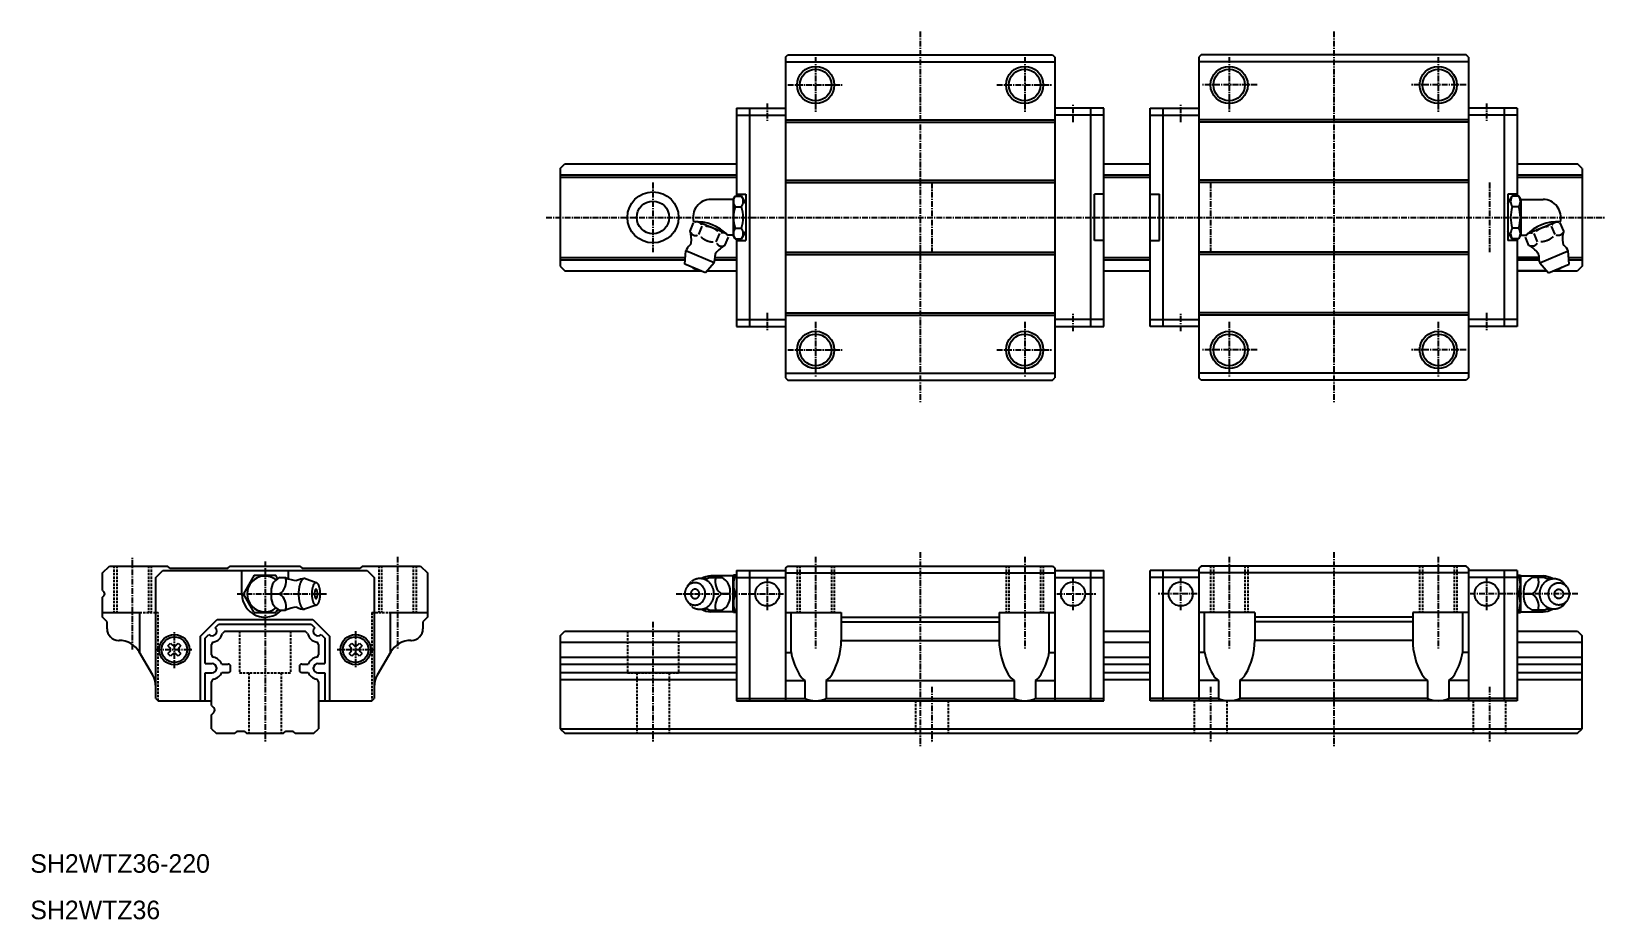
# Model space of a CAD drawing. Extents: x 10 to 349, y 10 to 201.
import ezdxf

# ---------------------------------------------------------------- set-up
doc = ezdxf.new("R2010")
doc.units = 0
doc.linetypes.add('CENTER', pattern=[2, 1.25, -0.25, 0.25, -0.25])
doc.linetypes.add('DASHED', pattern=[0.75, 0.5, -0.25])
doc.layers.get('0').update_dxf_attribs({"linetype": 'CONTINUOUS'})
doc.layers.add('CENTER', color=1, linetype='CENTER')

msp = doc.modelspace()

# ---------------------------------------------------------------- texts
at = {"color": 7, "linetype": 'CONTINUOUS'}
for s, p in [('SH2WTZ36-220', (10, 20)), ('SH2WTZ36', (10, 10))]:
    msp.add_text(s, height=4, dxfattribs=at).set_placement(p)

# ---------------------------------------------------------------- linework, layer by layer
at = {"color": 7, "linetype": 'CONTINUOUS'}
for p, q in [((172.5, 195.49996), (173.00004, 195.99998)), ((172.5, 195.49996), (172.5, 126.49998)), ((172.5, 194.49998), (230.5, 194.49998)), ((173.00004, 195.99998), (229.99992, 195.99998)), ((229.99992, 195.99998), (230.5, 195.49988)), ((230.5, 195.49988), (230.5, 126.50001)), ((262.00006, 195.99998), (261.49998, 195.49988)), ((261.49998, 195.49988), (261.49998, 126.50001)), ((319.49998, 194.49998), (261.49998, 194.49998)), ((318.99994, 195.99998), (262.00006, 195.99998)), ((319.49998, 195.49996), (318.99994, 195.99998)), ((319.49998, 195.49996), (319.49998, 126.49998)), ((162, 184.49998), (162, 165.59998)), ((162, 184.49998), (172.5, 184.49998)), ((162, 182.99998), (172.5, 182.99998)), ((164.79999, 184.49998), (164.79999, 137.49998)), ((240.99999, 184.49998), (230.49999, 184.49998)), ((240.99999, 182.99998), (230.49999, 182.99998)), ((238.2, 137.49998), (238.2, 184.49998)), ((240.99999, 137.49998), (240.99999, 184.49998)), ((250.99999, 137.49998), (250.99999, 184.49998)), ((250.99999, 184.49998), (261.49999, 184.49998)), ((250.99999, 182.99998), (261.49999, 182.99998)), ((253.79998, 137.49998), (253.79998, 184.49998)), ((329.99998, 184.49998), (319.49998, 184.49998)), ((329.99998, 182.99998), (319.49998, 182.99998)), ((327.19999, 184.49998), (327.19999, 137.49998)), ((329.99998, 184.49998), (329.99998, 165.59998)), ((172.5, 181.99998), (230.5, 181.99998)), ((172.5, 181.49998), (230.5, 181.49998)), ((319.49998, 181.99998), (261.49998, 181.99998)), ((319.49998, 181.49998), (261.49998, 181.49998)), ((124.00002, 171.49998), (124.00002, 150.49998)), ((124.00002, 170.15914), (162, 170.15914)), ((124.00002, 169.65914), (162, 169.65914)), ((124.00003, 171.49996), (125.00003, 172.49996)), ((125.00004, 172.49998), (162, 172.49998)), ((240.99999, 172.49998), (250.99999, 172.49998)), ((240.99999, 170.15914), (250.99999, 170.15914)), ((240.99999, 169.65914), (250.99999, 169.65914)), ((329.99998, 172.49998), (342.99999, 172.49998)), ((329.99998, 170.15914), (344.00002, 170.15914)), ((329.99998, 169.65914), (344.00002, 169.65914)), ((344.00001, 171.49996), (342.99999, 172.49998)), ((344.00002, 171.49998), (344.00002, 150.49998)), ((162, 165.99998), (164, 165.99998)), ((164, 165.99998), (164, 155.99998)), ((172.5, 168.99998), (230.5, 168.99998)), ((172.5, 168.49998), (230.5, 168.49998)), ((240.99999, 165.99998), (238.99999, 165.99998)), ((238.99999, 155.99996), (238.99999, 165.99996)), ((250.99999, 165.99998), (252.99999, 165.99998)), ((252.99999, 155.99996), (252.99999, 165.99996)), ((319.49998, 168.99998), (261.49998, 168.99998)), ((319.49998, 168.49998), (261.49998, 168.49998)), ((327.99998, 165.99998), (327.99998, 155.99998)), ((329.99998, 165.99998), (327.99998, 165.99998)), ((161.24322, 164.84998), (156.4521, 164.84998)), ((161.24324, 164.84997), (161.67626, 165.59998)), ((161.24324, 164.84997), (161.24324, 157.14996)), ((161.67625, 165.59998), (163.07625, 165.59998)), ((161.67626, 163.29997), (163.07623, 163.29997)), ((164.00001, 163.99997), (163.07624, 165.59998)), ((327.99997, 163.99997), (328.92374, 165.59998)), ((330.32373, 165.59998), (328.92373, 165.59998)), ((330.32372, 163.29997), (328.92375, 163.29997)), ((330.75674, 164.84997), (330.32372, 165.59998)), ((330.75674, 164.84997), (330.75674, 157.14996)), ((330.75676, 164.84998), (335.54788, 164.84998)), ((151.99949, 158.06221), (152.74337, 159.8581)), ((159.77042, 157.51898), (153.6039, 160.07324)), ((332.22956, 157.51898), (338.39608, 160.07324)), ((340.00049, 158.06221), (339.25661, 159.8581)), ((153.87034, 157.28728), (154.61422, 159.08317)), ((157.61205, 155.73741), (158.35593, 157.5333)), ((159.48291, 154.96248), (160.22679, 156.75837)), ((161.24322, 157.14998), (160.14698, 157.14998)), ((161.67625, 156.39997), (161.24324, 157.14997)), ((161.67624, 156.39998), (163.07625, 156.39998)), ((161.67626, 158.69998), (163.07625, 158.69998)), ((162, 156.39998), (162, 137.49998)), ((162, 155.99998), (164, 155.99998)), ((163.07624, 156.39997), (164, 157.99998)), ((240.99999, 155.99998), (238.99999, 155.99998)), ((250.99999, 155.99998), (252.99999, 155.99998)), ((328.92374, 156.39997), (327.99998, 157.99998)), ((329.99998, 155.99998), (327.99998, 155.99998)), ((330.32372, 158.69998), (328.92373, 158.69998)), ((330.32374, 156.39998), (328.92373, 156.39998)), ((329.99998, 156.39998), (329.99998, 137.49998)), ((330.32373, 156.39997), (330.75674, 157.14997)), ((330.75676, 157.14998), (331.853, 157.14998)), ((332.51707, 154.96248), (331.77319, 156.75837)), ((334.38793, 155.73741), (333.64405, 157.5333)), ((338.12964, 157.28728), (337.38576, 159.08317)), ((150.83436, 150.9377), (151.03611, 153.77659)), ((157.13371, 151.25087), (151.03611, 153.77658)), ((172.5, 153.49998), (230.5, 153.49998)), ((172.5, 152.99998), (230.5, 152.99998)), ((319.49998, 153.49998), (261.49998, 153.49998)), ((319.49998, 152.99998), (261.49998, 152.99998)), ((334.86627, 151.25087), (340.96387, 153.77658)), ((341.16562, 150.9377), (340.96387, 153.77659)), ((124.00002, 152.3408), (150.93408, 152.3408)), ((124.00002, 151.8408), (150.89854, 151.8408)), ((124.00003, 150.49997), (125.00003, 149.49997)), ((125.00004, 149.49998), (154.30531, 149.49998)), ((155.26898, 149.10081), (150.83436, 150.93769)), ((157.13371, 151.25088), (155.26898, 149.10082)), ((155.61517, 149.49998), (162, 149.49998)), ((157.31557, 151.8408), (162, 151.8408)), ((157.38038, 152.3408), (162, 152.3408)), ((240.99999, 152.3408), (250.99999, 152.3408)), ((240.99999, 151.8408), (250.99999, 151.8408)), ((240.99999, 149.49998), (250.99999, 149.49998)), ((334.6196, 152.3408), (329.99998, 152.3408)), ((329.99998, 152.3408), (334.6196, 152.3408)), ((334.68441, 151.8408), (329.99998, 151.8408)), ((329.99998, 151.8408), (334.68441, 151.8408)), ((336.38481, 149.49998), (329.99998, 149.49998)), ((329.99998, 149.49998), (336.38481, 149.49998)), ((334.86627, 151.25088), (336.731, 149.10082)), ((336.731, 149.10081), (341.16562, 150.93769)), ((337.69468, 149.49998), (343.00002, 149.49998)), ((341.06591, 152.3408), (344.00002, 152.3408)), ((341.10144, 151.8408), (344.00002, 151.8408)), ((344.00001, 150.49997), (343.00002, 149.49998)), ((162, 138.99998), (172.5, 138.99998)), ((172.5, 140.49998), (230.5, 140.49998)), ((172.5, 139.99998), (230.5, 139.99998)), ((240.99999, 138.99998), (230.49999, 138.99998)), ((250.99999, 138.99998), (261.49999, 138.99998)), ((319.49998, 140.49998), (261.49998, 140.49998)), ((319.49998, 139.99998), (261.49998, 139.99998)), ((329.99998, 138.99998), (319.49998, 138.99998)), ((162, 137.49998), (172.5, 137.49998)), ((230.49999, 137.49996), (240.99999, 137.49996)), ((261.49999, 137.49996), (250.99999, 137.49996)), ((329.99998, 137.49998), (319.49998, 137.49998)), ((172.49997, 126.49999), (172.99999, 125.99999)), ((172.5, 127.49998), (230.5, 127.49998)), ((173, 125.99998), (229.99996, 125.99998)), ((229.99996, 125.99999), (230.49996, 126.5)), ((319.49998, 127.49998), (261.49998, 127.49998)), ((262.00002, 125.99999), (261.50002, 126.5)), ((318.99998, 125.99998), (262.00002, 125.99998)), ((319.50001, 126.49999), (318.99999, 125.99999)), ((25.50003, 84.49992), (27.0001, 86.00001)), ((27.0001, 86.00001), (39.50003, 86.00001)), ((37.00007, 83.5), (38.50006, 84.99999)), ((38.50005, 85.00001), (82.50002, 85.00001)), ((40.00009, 85.50001), (39.50009, 86.00001)), ((40.00003, 85.50001), (52.50006, 85.50001)), ((52.5001, 85.49999), (53.00008, 85.99999)), ((53.00006, 86.00001), (68.00003, 86.00001)), ((55.50002, 80.00001), (55.50002, 85.00001)), ((65.50002, 85.00001), (65.50002, 83.25495)), ((68.00007, 86.00001), (68.50005, 85.50001)), ((68.50002, 85.50001), (81.00003, 85.50001)), ((81.50007, 86.00002), (81.00007, 85.50002)), ((81.50003, 86.00001), (94.00003, 86.00001)), ((82.50003, 85.00001), (84.00003, 83.50001)), ((94.00004, 86), (95.50004, 84.49999)), ((162.00002, 85), (162.00002, 57)), ((162.00002, 85), (172.5, 85)), ((164.80001, 85), (164.80001, 57)), ((172.49995, 85.49998), (172.99997, 85.99999)), ((172.5, 85.50001), (172.5, 57)), ((172.99997, 85.99998), (229.99997, 85.99998)), ((229.99996, 85.99999), (230.49995, 85.49999)), ((230.5, 85.49995), (230.5, 57)), ((230.5, 85), (240.99999, 85)), ((238.2, 57), (238.2, 85)), ((240.99999, 57), (240.99999, 85)), ((261.49998, 85), (250.99999, 85)), ((250.99999, 57), (250.99999, 85)), ((253.79998, 57), (253.79998, 85)), ((261.49998, 85.49995), (261.49998, 57)), ((262.00002, 85.99999), (261.50003, 85.49999)), ((319.00001, 85.99998), (262.00001, 85.99998)), ((319.50003, 85.49998), (319.00001, 85.99999)), ((319.49998, 85.50001), (319.49998, 57)), ((329.99996, 85), (319.49998, 85)), ((327.19997, 85), (327.19997, 57)), ((329.99996, 85), (329.99996, 57)), ((25.50003, 80.70715), (25.50003, 84.49992)), ((37.00002, 57.50003), (37.00002, 83.5)), ((58.19059, 84.00004), (55.88118, 80.00002)), ((58.1906, 84.00004), (60.50002, 84.00004)), ((60.50002, 84.00004), (62.80943, 84.00004)), ((63.21976, 83.28936), (62.80945, 84.00004)), ((63.64543, 83.50741), (64.92358, 83.50741)), ((71.48074, 82.40001), (68.98627, 83.30001)), ((84.00002, 83.5), (84.00002, 57.50003)), ((95.50003, 84.5), (95.50003, 75.00001)), ((152.18167, 82.57801), (151.37603, 81.57178)), ((156.09892, 83.5074), (158.78337, 83.5074)), ((161.24322, 83.84998), (156.44791, 83.84998)), ((161.24322, 83.84999), (161.32983, 83.99999)), ((161.24322, 76.15), (161.24322, 83.84999)), ((162.00002, 84), (161.32983, 84)), ((162.00002, 83.5), (172.5, 83.5)), ((172.5, 84.49998), (230.5, 84.49998)), ((230.5, 83.5), (240.99999, 83.5)), ((261.49998, 83.5), (250.99999, 83.5)), ((319.49998, 84.49998), (261.49998, 84.49998)), ((329.99996, 83.5), (319.49998, 83.5)), ((329.99996, 84), (330.67015, 84)), ((330.75676, 83.84999), (330.67015, 83.99999)), ((330.75676, 76.15), (330.75676, 83.84999)), ((330.75676, 83.84998), (335.55207, 83.84998)), ((335.90106, 83.5074), (333.21661, 83.5074)), ((339.81831, 82.57801), (340.62395, 81.57178)), ((25.50003, 75.00001), (25.50003, 79.29289)), ((25.50007, 80.70712), (25.85362, 80.35357)), ((25.50007, 79.29291), (25.85362, 79.64646)), ((58.19059, 76.00002), (55.88118, 80.00003)), ((61.84955, 80.00001), (63.64543, 80.00001)), ((152.18167, 77.42198), (151.37603, 78.42822)), ((160.57138, 80), (158.77553, 80)), ((161.67625, 80), (162.00002, 80)), ((330.32373, 80), (329.99996, 80)), ((331.4286, 80), (333.22445, 80)), ((339.81831, 77.42198), (340.62395, 78.42822)), ((25.50002, 76.00001), (33.50002, 76.00001)), ((26.50007, 74.00001), (25.50007, 75.00001)), ((33.5, 76.00003), (33.5, 67.3993)), ((58.1906, 76.00001), (60.50002, 76.00001)), ((60.50002, 76.00001), (62.80943, 76.00001)), ((63.23243, 76.73265), (62.80945, 76.00002)), ((63.64543, 76.49261), (64.92358, 76.49261)), ((71.48074, 77.60001), (68.98627, 76.70001)), ((87.50002, 67.3993), (87.50002, 76.00003)), ((87.50002, 76.00001), (95.50002, 76.00001)), ((95.50006, 75.00002), (94.50006, 74.00002)), ((156.09892, 76.4926), (158.78337, 76.4926)), ((161.24322, 76.14998), (156.4521, 76.14998)), ((161.32983, 76), (161.24322, 76.15)), ((162.00002, 76), (161.32983, 76)), ((172.5, 75.99998), (184.5, 75.99998)), ((173.70851, 67.40188), (173.70851, 75.99998)), ((184.5, 75.99998), (184.5, 69.99998)), ((184.5, 74.99998), (218.5, 74.99998)), ((218.5, 75.99998), (218.5, 69.99998)), ((218.5, 75.99998), (230.5, 75.99998)), ((229.2915, 67.40188), (229.2915, 75.99998)), ((273.49998, 75.99998), (261.49998, 75.99998)), ((262.70848, 67.40188), (262.70848, 75.99998)), ((273.49998, 75.99998), (273.49998, 69.99998)), ((307.49998, 74.99998), (273.49998, 74.99998)), ((319.49998, 75.99998), (307.49998, 75.99998)), ((307.49998, 75.99998), (307.49998, 69.99998)), ((318.29147, 67.40188), (318.29147, 75.99998)), ((329.99996, 76), (330.67015, 76)), ((330.67015, 76), (330.75676, 76.15)), ((330.75676, 76.14998), (335.54788, 76.14998)), ((335.90106, 76.4926), (333.21661, 76.4926)), ((26.50003, 72.50001), (26.50003, 74.00001)), ((46.60004, 70.91422), (50.18003, 74.49422)), ((47.60004, 70.50001), (48.39293, 71.2929)), ((49.80714, 72.70711), (50.59426, 73.49423)), ((50.18002, 74.49423), (70.82002, 74.49423)), ((50.59424, 73.49423), (70.40581, 73.49423)), ((51.84086, 72), (51.34086, 71.5)), ((51.84084, 72), (69.15918, 72)), ((69.65919, 71.49999), (69.15919, 71.99999)), ((70.40582, 73.49424), (71.19293, 72.70713)), ((70.82004, 74.49423), (74.40004, 70.91423)), ((72.60714, 71.29291), (73.40004, 70.50002)), ((94.50003, 74.00001), (94.50003, 72.50001)), ((124.00004, 71.00001), (125.00003, 72)), ((125.00002, 72), (162.00002, 72)), ((184.5, 73.99998), (218.5, 73.99998)), ((240.99999, 72), (250.99999, 72)), ((307.49998, 73.99998), (273.49998, 73.99998)), ((329.99996, 72), (342.99995, 72)), ((342.99995, 72), (343.99995, 70.99999)), ((29.00003, 70.00001), (29.11335, 70.00001)), ((39.57883, 68.83767), (40.02757, 68.38893)), ((39.57885, 68.83767), (40.16239, 69.42121)), ((40.16238, 69.42121), (40.61112, 68.97247)), ((41.38894, 68.97248), (41.83768, 69.42122)), ((41.8377, 69.42122), (42.42124, 68.83767)), ((41.97249, 68.38892), (42.42123, 68.83766)), ((46.60002, 57.00001), (46.60002, 70.91423)), ((47.60002, 65.00001), (47.60002, 70.50001)), ((49, 66.8976), (49, 69.10238)), ((72, 69.10238), (72, 66.8976)), ((73.40002, 70.50001), (73.40002, 65.00001)), ((74.40002, 70.91423), (74.40002, 57.00001)), ((78.57883, 68.83767), (79.02757, 68.38893)), ((78.57884, 68.83767), (79.16239, 69.42122)), ((79.16239, 69.42122), (79.61112, 68.97248)), ((80.38895, 68.97247), (80.83769, 69.42121)), ((80.83769, 69.42122), (81.42124, 68.83767)), ((80.97249, 68.38892), (81.42123, 68.83766)), ((91.8868, 70.00001), (92.00003, 70.00001)), ((124.00002, 71), (124.00002, 51)), ((124.00002, 69.58915), (162.00002, 69.58915)), ((184.5, 69.99998), (218.5, 69.99998)), ((240.99999, 69.58915), (250.99999, 69.58915)), ((307.49998, 69.99998), (273.49998, 69.99998)), ((329.99996, 69.58915), (344.00002, 69.58915)), ((344.00002, 51.00001), (344.00002, 70.99998)), ((36.33021, 62.50005), (33.44347, 67.50002)), ((40.02757, 67.61111), (39.57883, 67.16237)), ((40.1624, 66.57883), (39.57885, 67.16237)), ((40.61113, 67.02756), (40.16239, 66.57882)), ((41.83769, 66.57881), (41.38894, 67.02756)), ((42.42124, 67.16237), (41.83769, 66.57883)), ((42.42123, 67.16236), (41.97248, 67.61111)), ((47.60002, 65.00001), (49.10002, 65.00001)), ((51.21053, 64.90001), (52.60001, 64.90001)), ((53.10001, 63.6), (53.10001, 64.40001)), ((67.90001, 64.40001), (67.90001, 63.6)), ((68.40001, 64.90001), (69.78949, 64.90001)), ((71.90002, 65.00001), (73.40002, 65.00001)), ((79.02757, 67.61111), (78.57883, 67.16237)), ((79.16239, 66.57883), (78.57885, 67.16237)), ((79.61112, 67.02756), (79.16239, 66.57882)), ((80.83767, 66.57882), (80.38894, 67.02756)), ((81.42123, 67.16237), (80.83769, 66.57883)), ((81.42123, 67.16238), (80.97249, 67.61111)), ((87.55667, 67.50002), (84.66994, 62.50005)), ((124.00002, 66.41082), (162.00002, 66.41082)), ((124.00002, 64.90001), (162.00002, 64.90001)), ((172.5, 67.40188), (173.70851, 67.40188)), ((229.2915, 67.40188), (230.5, 67.40188)), ((240.99999, 66.41082), (250.99999, 66.41082)), ((240.99999, 64.90001), (250.99999, 64.90001)), ((262.70848, 67.40188), (261.49998, 67.40188)), ((319.49998, 67.40188), (318.29147, 67.40188)), ((329.99996, 66.41082), (344.00002, 66.41082)), ((329.99996, 64.90001), (344.00002, 64.90001)), ((47.60002, 57.00001), (47.60002, 63.00001)), ((47.60002, 63.00001), (49.10002, 63.00001)), ((49, 55.98996), (49, 61.1024)), ((51.21053, 63.1), (52.60001, 63.1)), ((68.40001, 63.1), (69.78949, 63.1)), ((71.90002, 63.00001), (73.40002, 63.00001)), ((72, 61.1024), (72, 51.00001)), ((73.40002, 63.00001), (73.40002, 57.00001)), ((124.00002, 63.1), (162.00002, 63.1)), ((124.00002, 61.58917), (162.00002, 61.58917)), ((172.5, 61.33999), (176.70839, 61.33999)), ((176.70839, 61.33999), (176.70839, 57.50001)), ((181.2916, 61.33999), (221.70839, 61.33999)), ((181.2916, 61.33999), (181.2916, 57.50001)), ((221.70839, 61.33999), (221.70839, 57.50001)), ((226.2916, 61.33999), (226.2916, 57.50001)), ((226.2916, 61.33999), (230.5, 61.33999)), ((240.99999, 63.1), (250.99999, 63.1)), ((240.99999, 61.58917), (250.99999, 61.58917)), ((265.70838, 61.33999), (261.49998, 61.33999)), ((265.70838, 61.33999), (265.70838, 57.50001)), ((310.70838, 61.33999), (270.29159, 61.33999)), ((270.29159, 61.33999), (270.29159, 57.50001)), ((310.70838, 61.33999), (310.70838, 57.50001)), ((315.29159, 61.33999), (315.29159, 57.50001)), ((319.49998, 61.33999), (315.29159, 61.33999)), ((329.99996, 63.1), (344.00002, 63.1)), ((329.99996, 61.58917), (344.00002, 61.58917)), ((37.00005, 57.50005), (37.50006, 57.00003)), ((37.50005, 57.00001), (49, 57.00001)), ((49.00001, 55.98995), (49.49499, 55.49496)), ((49.00001, 54.01003), (49.49499, 54.50501)), ((72, 57.00001), (83.49998, 57.00001)), ((83.50002, 57.00003), (84.00001, 57.50004)), ((162.00002, 57.5), (172.5, 57.5)), ((162.00002, 57), (172.5, 57)), ((172.5, 57.50001), (176.70839, 57.50001)), ((172.5, 57.00001), (230.5, 57.00001)), ((181.2916, 57.50001), (221.70839, 57.50001)), ((226.2916, 57.50001), (230.5, 57.50001)), ((230.5, 57.5), (240.99999, 57.5)), ((230.5, 57), (240.99999, 57)), ((261.49998, 57.5), (250.99999, 57.5)), ((261.49998, 57), (250.99999, 57)), ((265.70838, 57.50001), (261.49998, 57.50001)), ((319.49998, 57.00001), (261.49998, 57.00001)), ((310.70838, 57.50001), (270.29159, 57.50001)), ((319.49998, 57.50001), (315.29159, 57.50001)), ((329.99996, 57.5), (319.49998, 57.5)), ((329.99996, 57), (319.49998, 57)), ((49, 51.00001), (49, 54.01004)), ((49.00005, 51.00002), (50.00005, 50.00002)), ((71.00003, 50.00002), (72.00003, 51.00002)), ((124.00002, 51.00003), (344.00002, 51.00003)), ((124.00002, 51.00002), (125.00002, 50.00002)), ((342.99995, 50), (343.99996, 51.00002)), ((50, 50), (54, 50)), ((54.50002, 50.50001), (54.00003, 50.00002)), ((54.5, 50.5), (56.00002, 50.5)), ((56.00002, 50.5), (56.50002, 50)), ((56.5, 50), (64.5, 50)), ((64.50001, 50.00001), (65.00001, 50.50001)), ((65, 50.5), (66.5, 50.5)), ((67.00003, 50.00001), (66.50003, 50.50001)), ((67, 50), (71, 50)), ((125.00002, 50), (342.99995, 50))]:
    msp.add_line(p, q, dxfattribs=at)
at = {"color": 3, "linetype": 'DASHED'}
for p, q in [((28, 86.00001), (28, 76.00001)), ((28.6, 86.00001), (28.6, 76.00001)), ((35.4, 86.00001), (35.4, 76.00001)), ((36, 86.00001), (36, 76.00001)), ((85, 86.00001), (85, 76.00001)), ((85.6, 86.00001), (85.6, 76.00001)), ((92.4, 86.00001), (92.4, 76.00001)), ((93, 86.00001), (93, 76.00001)), ((175, 85.99998), (175, 75.99998)), ((175.6, 85.99998), (175.6, 75.99998)), ((182.4, 85.99998), (182.4, 75.99998)), ((183, 85.99998), (183, 75.99998)), ((220, 85.99998), (220, 75.99998)), ((220.6, 85.99998), (220.6, 75.99998)), ((227.4, 85.99998), (227.4, 75.99998)), ((228, 85.99998), (228, 75.99998)), ((263.99998, 85.99998), (263.99998, 75.99998)), ((264.59998, 85.99998), (264.59998, 75.99998)), ((271.39998, 85.99998), (271.39998, 75.99998)), ((271.99998, 85.99998), (271.99998, 75.99998)), ((308.99998, 85.99998), (308.99998, 75.99998)), ((309.59998, 85.99998), (309.59998, 75.99998)), ((316.39998, 85.99998), (316.39998, 75.99998)), ((316.99998, 85.99998), (316.99998, 75.99998)), ((33.5, 76.00001), (37.50002, 76.00001)), ((37.50002, 57.00001), (37.50002, 76.00001)), ((83.50002, 76.00001), (83.50002, 57.00001)), ((83.50002, 76.00001), (87.50002, 76.00001)), ((55, 72), (55, 63)), ((66, 72), (66, 63)), ((138.50002, 72), (138.50002, 63)), ((149.50002, 72), (149.50002, 63)), ((55, 63), (66, 63)), ((57, 63), (57, 50)), ((64, 63), (64, 50)), ((138.50002, 63), (149.50002, 63)), ((140.50002, 63), (140.50002, 50)), ((147.50002, 63), (147.50002, 50)), ((200.50002, 57.00001), (200.50002, 50)), ((207.50002, 57.00001), (207.50002, 50)), ((260.50002, 57.00001), (260.50002, 50)), ((267.50002, 57.00001), (267.50002, 50)), ((320.50002, 57.00001), (320.50002, 50)), ((327.50002, 57.00001), (327.50002, 50))]:
    msp.add_line(p, q, dxfattribs=at)
at = {"color": 7, "linetype": 'CONTINUOUS'}
for points in [[(154.476, 159.406, 0), (154.469, 159.418, 0), (154.462, 159.43, 0), (154.455, 159.442, 0), (154.448, 159.454, 0), (154.441, 159.466, 0), (154.434, 159.477, 0), (154.426, 159.489, 0), (154.419, 159.5, 0), (154.411, 159.512, 0), (154.404, 159.523, 0), (154.396, 159.534, 0), (154.388, 159.545, 0), (154.38, 159.556, 0), (154.372, 159.567, 0), (154.364, 159.577, 0), (154.356, 159.588, 0), (154.348, 159.598, 0), (154.34, 159.609, 0), (154.331, 159.619, 0), (154.323, 159.629, 0), (154.314, 159.639, 0), (154.306, 159.649, 0), (154.297, 159.659, 0), (154.288, 159.669, 0), (154.28, 159.678, 0), (154.271, 159.688, 0), (154.262, 159.697, 0), (154.253, 159.706, 0), (154.244, 159.716, 0), (154.234, 159.725, 0), (154.225, 159.733, 0), (154.216, 159.742, 0), (154.206, 159.751, 0), (154.197, 159.759, 0), (154.187, 159.768, 0), (154.178, 159.776, 0), (154.168, 159.784, 0), (154.158, 159.792, 0), (154.148, 159.8, 0), (154.138, 159.808, 0), (154.128, 159.816, 0), (154.118, 159.823, 0), (154.108, 159.831, 0), (154.098, 159.838, 0), (154.088, 159.845, 0), (154.077, 159.852, 0), (154.067, 159.859, 0), (154.056, 159.866, 0), (154.046, 159.873, 0), (154.035, 159.88, 0), (154.025, 159.886, 0), (154.014, 159.892, 0), (154.003, 159.899, 0), (153.992, 159.905, 0), (153.982, 159.911, 0), (153.971, 159.916, 0), (153.96, 159.922, 0), (153.948, 159.928, 0), (153.937, 159.933, 0), (153.926, 159.939, 0), (153.915, 159.944, 0), (153.904, 159.949, 0), (153.892, 159.954, 0), (153.881, 159.959, 0), (153.869, 159.963, 0), (153.858, 159.968, 0), (153.846, 159.972, 0), (153.835, 159.976, 0), (153.823, 159.981, 0), (153.811, 159.985, 0), (153.8, 159.988, 0), (153.788, 159.992, 0), (153.776, 159.996, 0), (153.764, 159.999, 0), (153.752, 160.003, 0), (153.74, 160.006, 0), (153.728, 160.009, 0), (153.716, 160.012, 0), (153.704, 160.015, 0), (153.692, 160.017, 0), (153.679, 160.02, 0), (153.667, 160.022, 0), (153.655, 160.025, 0), (153.642, 160.027, 0), (153.63, 160.029, 0), (153.618, 160.031, 0), (153.605, 160.033, 0), (153.593, 160.034, 0), (153.58, 160.036, 0), (153.567, 160.037, 0), (153.555, 160.038, 0), (153.542, 160.039, 0), (153.529, 160.04, 0), (153.517, 160.041, 0), (153.504, 160.042, 0), (153.491, 160.042, 0), (153.478, 160.043, 0), (153.465, 160.043, 0), (153.453, 160.043, 0), (153.44, 160.043, 0), (153.427, 160.043, 0), (153.414, 160.043, 0), (153.401, 160.042, 0), (153.388, 160.042, 0), (153.375, 160.041, 0), (153.362, 160.04, 0), (153.349, 160.039, 0), (153.335, 160.038, 0), (153.322, 160.037, 0), (153.309, 160.036, 0), (153.296, 160.034, 0), (153.283, 160.033, 0), (153.27, 160.031, 0), (153.256, 160.029, 0), (153.243, 160.027, 0), (153.23, 160.025, 0), (153.216, 160.023, 0), (153.203, 160.02, 0), (153.19, 160.018, 0), (153.176, 160.015, 0), (153.163, 160.012, 0), (153.15, 160.009, 0), (153.136, 160.006, 0), (153.123, 160.003, 0), (153.11, 160, 0), (153.096, 159.996, 0), (153.083, 159.992, 0), (153.069, 159.989, 0)], [(337.52398, 159.406, 0), (337.53098, 159.418, 0), (337.53798, 159.43, 0), (337.54498, 159.442, 0), (337.55198, 159.454, 0), (337.55898, 159.466, 0), (337.56598, 159.477, 0), (337.57398, 159.489, 0), (337.58098, 159.5, 0), (337.58898, 159.512, 0), (337.59598, 159.523, 0), (337.60398, 159.534, 0), (337.61198, 159.545, 0), (337.61998, 159.556, 0), (337.62798, 159.567, 0), (337.63598, 159.577, 0), (337.64398, 159.588, 0), (337.65198, 159.598, 0), (337.65998, 159.609, 0), (337.66898, 159.619, 0), (337.67698, 159.629, 0), (337.68598, 159.639, 0), (337.69398, 159.649, 0), (337.70298, 159.659, 0), (337.71198, 159.669, 0), (337.71998, 159.678, 0), (337.72898, 159.688, 0), (337.73798, 159.697, 0), (337.74698, 159.706, 0), (337.75598, 159.716, 0), (337.76598, 159.725, 0), (337.77498, 159.733, 0), (337.78398, 159.742, 0), (337.79398, 159.751, 0), (337.80298, 159.759, 0), (337.81298, 159.768, 0), (337.82198, 159.776, 0), (337.83198, 159.784, 0), (337.84198, 159.792, 0), (337.85198, 159.8, 0), (337.86198, 159.808, 0), (337.87198, 159.816, 0), (337.88198, 159.823, 0), (337.89198, 159.831, 0), (337.90198, 159.838, 0), (337.91198, 159.845, 0), (337.92298, 159.852, 0), (337.93298, 159.859, 0), (337.94398, 159.866, 0), (337.95398, 159.873, 0), (337.96498, 159.88, 0), (337.97498, 159.886, 0), (337.98598, 159.892, 0), (337.99698, 159.899, 0), (338.00798, 159.905, 0), (338.01798, 159.911, 0), (338.02898, 159.916, 0), (338.03998, 159.922, 0), (338.05198, 159.928, 0), (338.06298, 159.933, 0), (338.07398, 159.939, 0), (338.08498, 159.944, 0), (338.09598, 159.949, 0), (338.10798, 159.954, 0), (338.11898, 159.959, 0), (338.13098, 159.963, 0), (338.14198, 159.968, 0), (338.15398, 159.972, 0), (338.16498, 159.976, 0), (338.17698, 159.981, 0), (338.18898, 159.985, 0), (338.19998, 159.988, 0), (338.21198, 159.992, 0), (338.22398, 159.996, 0), (338.23598, 159.999, 0), (338.24798, 160.003, 0), (338.25998, 160.006, 0), (338.27198, 160.009, 0), (338.28398, 160.012, 0), (338.29598, 160.015, 0), (338.30798, 160.017, 0), (338.32098, 160.02, 0), (338.33298, 160.022, 0), (338.34498, 160.025, 0), (338.35798, 160.027, 0), (338.36998, 160.029, 0), (338.38198, 160.031, 0), (338.39498, 160.033, 0), (338.40698, 160.034, 0), (338.41998, 160.036, 0), (338.43298, 160.037, 0), (338.44498, 160.038, 0), (338.45798, 160.039, 0), (338.47098, 160.04, 0), (338.48298, 160.041, 0), (338.49598, 160.042, 0), (338.50898, 160.042, 0), (338.52198, 160.043, 0), (338.53498, 160.043, 0), (338.54698, 160.043, 0), (338.55998, 160.043, 0), (338.57298, 160.043, 0), (338.58598, 160.043, 0), (338.59898, 160.042, 0), (338.61198, 160.042, 0), (338.62498, 160.041, 0), (338.63798, 160.04, 0), (338.65098, 160.039, 0), (338.66498, 160.038, 0), (338.67798, 160.037, 0), (338.69098, 160.036, 0), (338.70398, 160.034, 0), (338.71698, 160.033, 0), (338.72998, 160.031, 0), (338.74398, 160.029, 0), (338.75698, 160.027, 0), (338.76998, 160.025, 0), (338.78398, 160.023, 0), (338.79698, 160.02, 0), (338.80998, 160.018, 0), (338.82398, 160.015, 0), (338.83698, 160.012, 0), (338.84998, 160.009, 0), (338.86398, 160.006, 0), (338.87698, 160.003, 0), (338.88998, 160, 0), (338.90398, 159.996, 0), (338.91698, 159.992, 0), (338.93098, 159.989, 0)], [(152.138, 157.739, 0), (152.145, 157.727, 0), (152.151, 157.715, 0), (152.158, 157.703, 0), (152.166, 157.691, 0), (152.173, 157.68, 0), (152.18, 157.668, 0), (152.187, 157.656, 0), (152.195, 157.645, 0), (152.202, 157.634, 0), (152.21, 157.622, 0), (152.218, 157.611, 0), (152.225, 157.6, 0), (152.233, 157.589, 0), (152.241, 157.579, 0), (152.249, 157.568, 0), (152.257, 157.557, 0), (152.266, 157.547, 0), (152.274, 157.537, 0), (152.282, 157.526, 0), (152.291, 157.516, 0), (152.299, 157.506, 0), (152.308, 157.496, 0), (152.316, 157.486, 0), (152.325, 157.477, 0), (152.334, 157.467, 0), (152.343, 157.458, 0), (152.352, 157.448, 0), (152.361, 157.439, 0), (152.37, 157.43, 0), (152.379, 157.421, 0), (152.389, 157.412, 0), (152.398, 157.403, 0), (152.407, 157.395, 0), (152.417, 157.386, 0), (152.426, 157.378, 0), (152.436, 157.369, 0), (152.446, 157.361, 0), (152.456, 157.353, 0), (152.465, 157.345, 0), (152.475, 157.337, 0), (152.485, 157.33, 0), (152.495, 157.322, 0), (152.506, 157.315, 0), (152.516, 157.307, 0), (152.526, 157.3, 0), (152.536, 157.293, 0), (152.547, 157.286, 0), (152.557, 157.279, 0), (152.568, 157.272, 0), (152.578, 157.266, 0), (152.589, 157.259, 0), (152.6, 157.253, 0), (152.61, 157.247, 0), (152.621, 157.241, 0), (152.632, 157.235, 0), (152.643, 157.229, 0), (152.654, 157.223, 0), (152.665, 157.218, 0), (152.676, 157.212, 0), (152.688, 157.207, 0), (152.699, 157.202, 0), (152.71, 157.197, 0), (152.721, 157.192, 0), (152.733, 157.187, 0), (152.744, 157.182, 0), (152.756, 157.178, 0), (152.767, 157.173, 0), (152.779, 157.169, 0), (152.791, 157.165, 0), (152.802, 157.161, 0), (152.814, 157.157, 0), (152.826, 157.153, 0), (152.838, 157.15, 0), (152.85, 157.146, 0), (152.862, 157.143, 0), (152.874, 157.139, 0), (152.886, 157.136, 0), (152.898, 157.133, 0), (152.91, 157.131, 0), (152.922, 157.128, 0), (152.934, 157.125, 0), (152.947, 157.123, 0), (152.959, 157.121, 0), (152.971, 157.118, 0), (152.984, 157.116, 0), (152.996, 157.115, 0), (153.009, 157.113, 0), (153.021, 157.111, 0), (153.034, 157.11, 0), (153.046, 157.108, 0), (153.059, 157.107, 0), (153.072, 157.106, 0), (153.084, 157.105, 0), (153.097, 157.104, 0), (153.11, 157.104, 0), (153.123, 157.103, 0), (153.135, 157.103, 0), (153.148, 157.102, 0), (153.161, 157.102, 0), (153.174, 157.102, 0), (153.187, 157.102, 0), (153.2, 157.103, 0), (153.213, 157.103, 0), (153.226, 157.104, 0), (153.239, 157.104, 0), (153.252, 157.105, 0), (153.265, 157.106, 0), (153.278, 157.107, 0), (153.291, 157.108, 0), (153.305, 157.11, 0), (153.318, 157.111, 0), (153.331, 157.113, 0), (153.344, 157.114, 0), (153.357, 157.116, 0), (153.371, 157.118, 0), (153.384, 157.12, 0), (153.397, 157.123, 0), (153.411, 157.125, 0), (153.424, 157.128, 0), (153.437, 157.13, 0), (153.451, 157.133, 0), (153.464, 157.136, 0), (153.477, 157.139, 0), (153.491, 157.142, 0), (153.504, 157.146, 0), (153.517, 157.149, 0), (153.531, 157.153, 0), (153.544, 157.157, 0)], [(154.345, 156.786, 0), (154.362, 156.771, 0), (154.379, 156.756, 0), (154.396, 156.741, 0), (154.413, 156.726, 0), (154.43, 156.711, 0), (154.447, 156.696, 0), (154.464, 156.682, 0), (154.481, 156.667, 0), (154.499, 156.653, 0), (154.516, 156.638, 0), (154.534, 156.624, 0), (154.551, 156.61, 0), (154.569, 156.596, 0), (154.586, 156.582, 0), (154.604, 156.568, 0), (154.622, 156.555, 0), (154.64, 156.541, 0), (154.658, 156.528, 0), (154.676, 156.514, 0), (154.694, 156.501, 0), (154.712, 156.488, 0), (154.73, 156.475, 0), (154.748, 156.462, 0), (154.766, 156.449, 0), (154.784, 156.436, 0), (154.803, 156.424, 0), (154.821, 156.411, 0), (154.84, 156.399, 0), (154.858, 156.387, 0), (154.877, 156.374, 0), (154.895, 156.362, 0), (154.914, 156.35, 0), (154.933, 156.338, 0), (154.952, 156.327, 0), (154.97, 156.315, 0), (154.989, 156.304, 0), (155.008, 156.292, 0), (155.027, 156.281, 0), (155.046, 156.27, 0), (155.065, 156.258, 0), (155.085, 156.247, 0), (155.104, 156.236, 0), (155.123, 156.226, 0), (155.142, 156.215, 0), (155.162, 156.204, 0), (155.181, 156.194, 0), (155.201, 156.184, 0), (155.22, 156.173, 0), (155.24, 156.163, 0), (155.259, 156.153, 0), (155.279, 156.143, 0), (155.299, 156.133, 0), (155.318, 156.124, 0), (155.338, 156.114, 0), (155.358, 156.105, 0), (155.378, 156.095, 0), (155.398, 156.086, 0), (155.418, 156.077, 0), (155.438, 156.068, 0), (155.458, 156.059, 0), (155.478, 156.05, 0), (155.499, 156.042, 0), (155.519, 156.033, 0), (155.539, 156.024, 0), (155.559, 156.016, 0), (155.58, 156.008, 0), (155.6, 156, 0), (155.621, 155.992, 0), (155.641, 155.984, 0), (155.662, 155.976, 0), (155.682, 155.968, 0), (155.703, 155.961, 0), (155.724, 155.953, 0), (155.745, 155.946, 0), (155.765, 155.939, 0), (155.786, 155.932, 0), (155.807, 155.925, 0), (155.828, 155.918, 0), (155.849, 155.911, 0), (155.87, 155.904, 0), (155.891, 155.898, 0), (155.912, 155.891, 0), (155.933, 155.885, 0), (155.954, 155.879, 0), (155.976, 155.873, 0), (155.997, 155.867, 0), (156.018, 155.861, 0), (156.04, 155.855, 0), (156.061, 155.849, 0), (156.082, 155.844, 0), (156.104, 155.838, 0), (156.125, 155.833, 0), (156.147, 155.828, 0), (156.168, 155.823, 0), (156.19, 155.818, 0), (156.212, 155.813, 0), (156.233, 155.808, 0), (156.255, 155.804, 0), (156.277, 155.799, 0), (156.299, 155.795, 0), (156.32, 155.79, 0), (156.342, 155.786, 0), (156.364, 155.782, 0), (156.386, 155.778, 0), (156.408, 155.774, 0), (156.43, 155.771, 0), (156.452, 155.767, 0), (156.474, 155.764, 0), (156.496, 155.76, 0), (156.518, 155.757, 0), (156.541, 155.754, 0), (156.563, 155.751, 0), (156.585, 155.748, 0), (156.607, 155.745, 0), (156.63, 155.743, 0), (156.652, 155.74, 0), (156.674, 155.738, 0), (156.697, 155.735, 0), (156.719, 155.733, 0), (156.741, 155.731, 0), (156.764, 155.729, 0), (156.786, 155.727, 0), (156.809, 155.725, 0), (156.832, 155.724, 0), (156.854, 155.722, 0), (156.877, 155.721, 0), (156.899, 155.72, 0), (156.922, 155.718, 0)], [(157.881, 158.035, 0), (157.865, 158.05, 0), (157.848, 158.065, 0), (157.831, 158.08, 0), (157.814, 158.095, 0), (157.797, 158.11, 0), (157.779, 158.124, 0), (157.762, 158.139, 0), (157.745, 158.153, 0), (157.728, 158.168, 0), (157.71, 158.182, 0), (157.693, 158.196, 0), (157.675, 158.21, 0), (157.658, 158.224, 0), (157.64, 158.238, 0), (157.622, 158.252, 0), (157.604, 158.266, 0), (157.587, 158.279, 0), (157.569, 158.293, 0), (157.551, 158.306, 0), (157.533, 158.319, 0), (157.515, 158.333, 0), (157.497, 158.346, 0), (157.478, 158.359, 0), (157.46, 158.371, 0), (157.442, 158.384, 0), (157.424, 158.397, 0), (157.405, 158.409, 0), (157.387, 158.422, 0), (157.368, 158.434, 0), (157.35, 158.446, 0), (157.331, 158.458, 0), (157.312, 158.47, 0), (157.294, 158.482, 0), (157.275, 158.494, 0), (157.256, 158.506, 0), (157.237, 158.517, 0), (157.218, 158.529, 0), (157.199, 158.54, 0), (157.18, 158.551, 0), (157.161, 158.562, 0), (157.142, 158.573, 0), (157.123, 158.584, 0), (157.103, 158.595, 0), (157.084, 158.606, 0), (157.065, 158.616, 0), (157.045, 158.627, 0), (157.026, 158.637, 0), (157.006, 158.647, 0), (156.987, 158.657, 0), (156.967, 158.667, 0), (156.947, 158.677, 0), (156.928, 158.687, 0), (156.908, 158.697, 0), (156.888, 158.706, 0), (156.868, 158.716, 0), (156.848, 158.725, 0), (156.828, 158.734, 0), (156.808, 158.744, 0), (156.788, 158.753, 0), (156.768, 158.762, 0), (156.748, 158.77, 0), (156.728, 158.779, 0), (156.707, 158.788, 0), (156.687, 158.796, 0), (156.667, 158.804, 0), (156.646, 158.813, 0), (156.626, 158.821, 0), (156.606, 158.829, 0), (156.585, 158.837, 0), (156.564, 158.845, 0), (156.544, 158.852, 0), (156.523, 158.86, 0), (156.502, 158.867, 0), (156.482, 158.875, 0), (156.461, 158.882, 0), (156.44, 158.889, 0), (156.419, 158.896, 0), (156.398, 158.903, 0), (156.377, 158.91, 0), (156.356, 158.916, 0), (156.335, 158.923, 0), (156.314, 158.929, 0), (156.293, 158.936, 0), (156.272, 158.942, 0), (156.251, 158.948, 0), (156.229, 158.954, 0), (156.208, 158.96, 0), (156.187, 158.966, 0), (156.165, 158.971, 0), (156.144, 158.977, 0), (156.123, 158.982, 0), (156.101, 158.988, 0), (156.08, 158.993, 0), (156.058, 158.998, 0), (156.036, 159.003, 0), (156.015, 159.008, 0), (155.993, 159.012, 0), (155.971, 159.017, 0), (155.95, 159.022, 0), (155.928, 159.026, 0), (155.906, 159.03, 0), (155.884, 159.034, 0), (155.862, 159.038, 0), (155.84, 159.042, 0), (155.818, 159.046, 0), (155.796, 159.05, 0), (155.774, 159.053, 0), (155.752, 159.057, 0), (155.73, 159.06, 0), (155.708, 159.064, 0), (155.686, 159.067, 0), (155.664, 159.07, 0), (155.641, 159.073, 0), (155.619, 159.075, 0), (155.597, 159.078, 0), (155.574, 159.081, 0), (155.552, 159.083, 0), (155.53, 159.085, 0), (155.507, 159.087, 0), (155.485, 159.09, 0), (155.462, 159.092, 0), (155.44, 159.093, 0), (155.417, 159.095, 0), (155.395, 159.097, 0), (155.372, 159.098, 0), (155.349, 159.1, 0), (155.327, 159.101, 0), (155.304, 159.102, 0)], [(160.089, 157.081, 0), (160.082, 157.093, 0), (160.075, 157.105, 0), (160.068, 157.117, 0), (160.061, 157.129, 0), (160.054, 157.141, 0), (160.046, 157.153, 0), (160.039, 157.164, 0), (160.031, 157.176, 0), (160.024, 157.187, 0), (160.016, 157.198, 0), (160.009, 157.209, 0), (160.001, 157.22, 0), (159.993, 157.231, 0), (159.985, 157.242, 0), (159.977, 157.253, 0), (159.969, 157.263, 0), (159.961, 157.274, 0), (159.952, 157.284, 0), (159.944, 157.294, 0), (159.936, 157.304, 0), (159.927, 157.315, 0), (159.918, 157.324, 0), (159.91, 157.334, 0), (159.901, 157.344, 0), (159.892, 157.354, 0), (159.883, 157.363, 0), (159.874, 157.372, 0), (159.865, 157.382, 0), (159.856, 157.391, 0), (159.847, 157.4, 0), (159.838, 157.409, 0), (159.828, 157.417, 0), (159.819, 157.426, 0), (159.809, 157.435, 0), (159.8, 157.443, 0), (159.79, 157.451, 0), (159.78, 157.46, 0), (159.771, 157.468, 0), (159.761, 157.476, 0), (159.751, 157.483, 0), (159.741, 157.491, 0), (159.731, 157.499, 0), (159.721, 157.506, 0), (159.71, 157.513, 0), (159.7, 157.521, 0), (159.69, 157.528, 0), (159.679, 157.535, 0), (159.669, 157.541, 0), (159.659, 157.548, 0), (159.648, 157.555, 0), (159.637, 157.561, 0), (159.627, 157.568, 0), (159.616, 157.574, 0), (159.605, 157.58, 0), (159.594, 157.586, 0), (159.583, 157.592, 0), (159.572, 157.597, 0), (159.561, 157.603, 0), (159.55, 157.608, 0), (159.539, 157.614, 0), (159.527, 157.619, 0), (159.516, 157.624, 0), (159.505, 157.629, 0), (159.493, 157.634, 0), (159.482, 157.638, 0), (159.47, 157.643, 0), (159.459, 157.647, 0), (159.447, 157.652, 0), (159.436, 157.656, 0), (159.424, 157.66, 0), (159.412, 157.664, 0), (159.4, 157.667, 0), (159.388, 157.671, 0), (159.377, 157.675, 0), (159.365, 157.678, 0), (159.353, 157.681, 0), (159.341, 157.684, 0), (159.328, 157.687, 0), (159.316, 157.69, 0), (159.304, 157.693, 0), (159.292, 157.695, 0), (159.28, 157.698, 0), (159.267, 157.7, 0), (159.255, 157.702, 0), (159.243, 157.704, 0), (159.23, 157.706, 0), (159.218, 157.708, 0), (159.205, 157.709, 0), (159.193, 157.711, 0), (159.18, 157.712, 0), (159.167, 157.713, 0), (159.155, 157.715, 0), (159.142, 157.715, 0), (159.129, 157.716, 0), (159.117, 157.717, 0), (159.104, 157.718, 0), (159.091, 157.718, 0), (159.078, 157.718, 0), (159.065, 157.718, 0), (159.052, 157.718, 0), (159.039, 157.718, 0), (159.026, 157.718, 0), (159.013, 157.718, 0), (159, 157.717, 0), (158.987, 157.716, 0), (158.974, 157.716, 0), (158.961, 157.715, 0), (158.948, 157.714, 0), (158.935, 157.712, 0), (158.922, 157.711, 0), (158.909, 157.709, 0), (158.895, 157.708, 0), (158.882, 157.706, 0), (158.869, 157.704, 0), (158.856, 157.702, 0), (158.842, 157.7, 0), (158.829, 157.698, 0), (158.816, 157.695, 0), (158.802, 157.693, 0), (158.789, 157.69, 0), (158.776, 157.687, 0), (158.762, 157.684, 0), (158.749, 157.681, 0), (158.736, 157.678, 0), (158.722, 157.675, 0), (158.709, 157.671, 0), (158.695, 157.668, 0), (158.682, 157.664, 0)], [(331.91098, 157.081, 0), (331.91798, 157.093, 0), (331.92498, 157.105, 0), (331.93198, 157.117, 0), (331.93898, 157.129, 0), (331.94598, 157.141, 0), (331.95398, 157.153, 0), (331.96098, 157.164, 0), (331.96898, 157.176, 0), (331.97598, 157.187, 0), (331.98398, 157.198, 0), (331.99098, 157.209, 0), (331.99898, 157.22, 0), (332.00698, 157.231, 0), (332.01498, 157.242, 0), (332.02298, 157.253, 0), (332.03098, 157.263, 0), (332.03898, 157.274, 0), (332.04798, 157.284, 0), (332.05598, 157.294, 0), (332.06398, 157.304, 0), (332.07298, 157.315, 0), (332.08198, 157.324, 0), (332.08998, 157.334, 0), (332.09898, 157.344, 0), (332.10798, 157.354, 0), (332.11698, 157.363, 0), (332.12598, 157.372, 0), (332.13498, 157.382, 0), (332.14398, 157.391, 0), (332.15298, 157.4, 0), (332.16198, 157.409, 0), (332.17198, 157.417, 0), (332.18098, 157.426, 0), (332.19098, 157.435, 0), (332.19998, 157.443, 0), (332.20998, 157.451, 0), (332.21998, 157.46, 0), (332.22898, 157.468, 0), (332.23898, 157.476, 0), (332.24898, 157.483, 0), (332.25898, 157.491, 0), (332.26898, 157.499, 0), (332.27898, 157.506, 0), (332.28998, 157.513, 0), (332.29998, 157.521, 0), (332.30998, 157.528, 0), (332.32098, 157.535, 0), (332.33098, 157.541, 0), (332.34098, 157.548, 0), (332.35198, 157.555, 0), (332.36298, 157.561, 0), (332.37298, 157.568, 0), (332.38398, 157.574, 0), (332.39498, 157.58, 0), (332.40598, 157.586, 0), (332.41698, 157.592, 0), (332.42798, 157.597, 0), (332.43898, 157.603, 0), (332.44998, 157.608, 0), (332.46098, 157.614, 0), (332.47298, 157.619, 0), (332.48398, 157.624, 0), (332.49498, 157.629, 0), (332.50698, 157.634, 0), (332.51798, 157.638, 0), (332.52998, 157.643, 0), (332.54098, 157.647, 0), (332.55298, 157.652, 0), (332.56398, 157.656, 0), (332.57598, 157.66, 0), (332.58798, 157.664, 0), (332.59998, 157.667, 0), (332.61198, 157.671, 0), (332.62298, 157.675, 0), (332.63498, 157.678, 0), (332.64698, 157.681, 0), (332.65898, 157.684, 0), (332.67198, 157.687, 0), (332.68398, 157.69, 0), (332.69598, 157.693, 0), (332.70798, 157.695, 0), (332.71998, 157.698, 0), (332.73298, 157.7, 0), (332.74498, 157.702, 0), (332.75698, 157.704, 0), (332.76998, 157.706, 0), (332.78198, 157.708, 0), (332.79498, 157.709, 0), (332.80698, 157.711, 0), (332.81998, 157.712, 0), (332.83298, 157.713, 0), (332.84498, 157.715, 0), (332.85798, 157.715, 0), (332.87098, 157.716, 0), (332.88298, 157.717, 0), (332.89598, 157.718, 0), (332.90898, 157.718, 0), (332.92198, 157.718, 0), (332.93498, 157.718, 0), (332.94798, 157.718, 0), (332.96098, 157.718, 0), (332.97398, 157.718, 0), (332.98698, 157.718, 0), (332.99998, 157.717, 0), (333.01298, 157.716, 0), (333.02598, 157.716, 0), (333.03898, 157.715, 0), (333.05198, 157.714, 0), (333.06498, 157.712, 0), (333.07798, 157.711, 0), (333.09098, 157.709, 0), (333.10498, 157.708, 0), (333.11798, 157.706, 0), (333.13098, 157.704, 0), (333.14398, 157.702, 0), (333.15798, 157.7, 0), (333.17098, 157.698, 0), (333.18398, 157.695, 0), (333.19798, 157.693, 0), (333.21098, 157.69, 0), (333.22398, 157.687, 0), (333.23798, 157.684, 0), (333.25098, 157.681, 0), (333.26398, 157.678, 0), (333.27798, 157.675, 0), (333.29098, 157.671, 0), (333.30498, 157.668, 0), (333.31798, 157.664, 0)], [(334.11898, 158.035, 0), (334.13498, 158.05, 0), (334.15198, 158.065, 0), (334.16898, 158.08, 0), (334.18598, 158.095, 0), (334.20298, 158.11, 0), (334.22098, 158.124, 0), (334.23798, 158.139, 0), (334.25498, 158.153, 0), (334.27198, 158.168, 0), (334.28998, 158.182, 0), (334.30698, 158.196, 0), (334.32498, 158.21, 0), (334.34198, 158.224, 0), (334.35998, 158.238, 0), (334.37798, 158.252, 0), (334.39598, 158.266, 0), (334.41298, 158.279, 0), (334.43098, 158.293, 0), (334.44898, 158.306, 0), (334.46698, 158.319, 0), (334.48498, 158.333, 0), (334.50298, 158.346, 0), (334.52198, 158.359, 0), (334.53998, 158.371, 0), (334.55798, 158.384, 0), (334.57598, 158.397, 0), (334.59498, 158.409, 0), (334.61298, 158.422, 0), (334.63198, 158.434, 0), (334.64998, 158.446, 0), (334.66898, 158.458, 0), (334.68798, 158.47, 0), (334.70598, 158.482, 0), (334.72498, 158.494, 0), (334.74398, 158.506, 0), (334.76298, 158.517, 0), (334.78198, 158.529, 0), (334.80098, 158.54, 0), (334.81998, 158.551, 0), (334.83898, 158.562, 0), (334.85798, 158.573, 0), (334.87698, 158.584, 0), (334.89698, 158.595, 0), (334.91598, 158.606, 0), (334.93498, 158.616, 0), (334.95498, 158.627, 0), (334.97398, 158.637, 0), (334.99398, 158.647, 0), (335.01298, 158.657, 0), (335.03298, 158.667, 0), (335.05298, 158.677, 0), (335.07198, 158.687, 0), (335.09198, 158.697, 0), (335.11198, 158.706, 0), (335.13198, 158.716, 0), (335.15198, 158.725, 0), (335.17198, 158.734, 0), (335.19198, 158.744, 0), (335.21198, 158.753, 0), (335.23198, 158.762, 0), (335.25198, 158.77, 0), (335.27198, 158.779, 0), (335.29298, 158.788, 0), (335.31298, 158.796, 0), (335.33298, 158.804, 0), (335.35398, 158.813, 0), (335.37398, 158.821, 0), (335.39398, 158.829, 0), (335.41498, 158.837, 0), (335.43598, 158.845, 0), (335.45598, 158.852, 0), (335.47698, 158.86, 0), (335.49798, 158.867, 0), (335.51798, 158.875, 0), (335.53898, 158.882, 0), (335.55998, 158.889, 0), (335.58098, 158.896, 0), (335.60198, 158.903, 0), (335.62298, 158.91, 0), (335.64398, 158.916, 0), (335.66498, 158.923, 0), (335.68598, 158.929, 0), (335.70698, 158.936, 0), (335.72798, 158.942, 0), (335.74898, 158.948, 0), (335.77098, 158.954, 0), (335.79198, 158.96, 0), (335.81298, 158.966, 0), (335.83498, 158.971, 0), (335.85598, 158.977, 0), (335.87698, 158.982, 0), (335.89898, 158.988, 0), (335.91998, 158.993, 0), (335.94198, 158.998, 0), (335.96398, 159.003, 0), (335.98498, 159.008, 0), (336.00698, 159.012, 0), (336.02898, 159.017, 0), (336.04998, 159.022, 0), (336.07198, 159.026, 0), (336.09398, 159.03, 0), (336.11598, 159.034, 0), (336.13798, 159.038, 0), (336.15998, 159.042, 0), (336.18198, 159.046, 0), (336.20398, 159.05, 0), (336.22598, 159.053, 0), (336.24798, 159.057, 0), (336.26998, 159.06, 0), (336.29198, 159.064, 0), (336.31398, 159.067, 0), (336.33598, 159.07, 0), (336.35898, 159.073, 0), (336.38098, 159.075, 0), (336.40298, 159.078, 0), (336.42598, 159.081, 0), (336.44798, 159.083, 0), (336.46998, 159.085, 0), (336.49298, 159.087, 0), (336.51498, 159.09, 0), (336.53798, 159.092, 0), (336.55998, 159.093, 0), (336.58298, 159.095, 0), (336.60498, 159.097, 0), (336.62798, 159.098, 0), (336.65098, 159.1, 0), (336.67298, 159.101, 0), (336.69598, 159.102, 0)], [(337.65498, 156.786, 0), (337.63798, 156.771, 0), (337.62098, 156.756, 0), (337.60398, 156.741, 0), (337.58698, 156.726, 0), (337.56998, 156.711, 0), (337.55298, 156.696, 0), (337.53598, 156.682, 0), (337.51898, 156.667, 0), (337.50098, 156.653, 0), (337.48398, 156.638, 0), (337.46598, 156.624, 0), (337.44898, 156.61, 0), (337.43098, 156.596, 0), (337.41398, 156.582, 0), (337.39598, 156.568, 0), (337.37798, 156.555, 0), (337.35998, 156.541, 0), (337.34198, 156.528, 0), (337.32398, 156.514, 0), (337.30598, 156.501, 0), (337.28798, 156.488, 0), (337.26998, 156.475, 0), (337.25198, 156.462, 0), (337.23398, 156.449, 0), (337.21598, 156.436, 0), (337.19698, 156.424, 0), (337.17898, 156.411, 0), (337.15998, 156.399, 0), (337.14198, 156.387, 0), (337.12298, 156.374, 0), (337.10498, 156.362, 0), (337.08598, 156.35, 0), (337.06698, 156.338, 0), (337.04798, 156.327, 0), (337.02998, 156.315, 0), (337.01098, 156.304, 0), (336.99198, 156.292, 0), (336.97298, 156.281, 0), (336.95398, 156.27, 0), (336.93498, 156.258, 0), (336.91498, 156.247, 0), (336.89598, 156.236, 0), (336.87698, 156.226, 0), (336.85798, 156.215, 0), (336.83798, 156.204, 0), (336.81898, 156.194, 0), (336.79898, 156.184, 0), (336.77998, 156.173, 0), (336.75998, 156.163, 0), (336.74098, 156.153, 0), (336.72098, 156.143, 0), (336.70098, 156.133, 0), (336.68198, 156.124, 0), (336.66198, 156.114, 0), (336.64198, 156.105, 0), (336.62198, 156.095, 0), (336.60198, 156.086, 0), (336.58198, 156.077, 0), (336.56198, 156.068, 0), (336.54198, 156.059, 0), (336.52198, 156.05, 0), (336.50098, 156.042, 0), (336.48098, 156.033, 0), (336.46098, 156.024, 0), (336.44098, 156.016, 0), (336.41998, 156.008, 0), (336.39998, 156, 0), (336.37898, 155.992, 0), (336.35898, 155.984, 0), (336.33798, 155.976, 0), (336.31798, 155.968, 0), (336.29698, 155.961, 0), (336.27598, 155.953, 0), (336.25498, 155.946, 0), (336.23498, 155.939, 0), (336.21398, 155.932, 0), (336.19298, 155.925, 0), (336.17198, 155.918, 0), (336.15098, 155.911, 0), (336.12998, 155.904, 0), (336.10898, 155.898, 0), (336.08798, 155.891, 0), (336.06698, 155.885, 0), (336.04598, 155.879, 0), (336.02398, 155.873, 0), (336.00298, 155.867, 0), (335.98198, 155.861, 0), (335.95998, 155.855, 0), (335.93898, 155.849, 0), (335.91798, 155.844, 0), (335.89598, 155.838, 0), (335.87498, 155.833, 0), (335.85298, 155.828, 0), (335.83198, 155.823, 0), (335.80998, 155.818, 0), (335.78798, 155.813, 0), (335.76698, 155.808, 0), (335.74498, 155.804, 0), (335.72298, 155.799, 0), (335.70098, 155.795, 0), (335.67998, 155.79, 0), (335.65798, 155.786, 0), (335.63598, 155.782, 0), (335.61398, 155.778, 0), (335.59198, 155.774, 0), (335.56998, 155.771, 0), (335.54798, 155.767, 0), (335.52598, 155.764, 0), (335.50398, 155.76, 0), (335.48198, 155.757, 0), (335.45898, 155.754, 0), (335.43698, 155.751, 0), (335.41498, 155.748, 0), (335.39298, 155.745, 0), (335.36998, 155.743, 0), (335.34798, 155.74, 0), (335.32598, 155.738, 0), (335.30298, 155.735, 0), (335.28098, 155.733, 0), (335.25898, 155.731, 0), (335.23598, 155.729, 0), (335.21398, 155.727, 0), (335.19098, 155.725, 0), (335.16798, 155.724, 0), (335.14598, 155.722, 0), (335.12298, 155.721, 0), (335.10098, 155.72, 0), (335.07798, 155.718, 0)], [(339.86198, 157.739, 0), (339.85498, 157.727, 0), (339.84898, 157.715, 0), (339.84198, 157.703, 0), (339.83398, 157.691, 0), (339.82698, 157.68, 0), (339.81998, 157.668, 0), (339.81298, 157.656, 0), (339.80498, 157.645, 0), (339.79798, 157.634, 0), (339.78998, 157.622, 0), (339.78198, 157.611, 0), (339.77498, 157.6, 0), (339.76698, 157.589, 0), (339.75898, 157.579, 0), (339.75098, 157.568, 0), (339.74298, 157.557, 0), (339.73398, 157.547, 0), (339.72598, 157.537, 0), (339.71798, 157.526, 0), (339.70898, 157.516, 0), (339.70098, 157.506, 0), (339.69198, 157.496, 0), (339.68398, 157.486, 0), (339.67498, 157.477, 0), (339.66598, 157.467, 0), (339.65698, 157.458, 0), (339.64798, 157.448, 0), (339.63898, 157.439, 0), (339.62998, 157.43, 0), (339.62098, 157.421, 0), (339.61098, 157.412, 0), (339.60198, 157.403, 0), (339.59298, 157.395, 0), (339.58298, 157.386, 0), (339.57398, 157.378, 0), (339.56398, 157.369, 0), (339.55398, 157.361, 0), (339.54398, 157.353, 0), (339.53498, 157.345, 0), (339.52498, 157.337, 0), (339.51498, 157.33, 0), (339.50498, 157.322, 0), (339.49398, 157.315, 0), (339.48398, 157.307, 0), (339.47398, 157.3, 0), (339.46398, 157.293, 0), (339.45298, 157.286, 0), (339.44298, 157.279, 0), (339.43198, 157.272, 0), (339.42198, 157.266, 0), (339.41098, 157.259, 0), (339.39998, 157.253, 0), (339.38998, 157.247, 0), (339.37898, 157.241, 0), (339.36798, 157.235, 0), (339.35698, 157.229, 0), (339.34598, 157.223, 0), (339.33498, 157.218, 0), (339.32398, 157.212, 0), (339.31198, 157.207, 0), (339.30098, 157.202, 0), (339.28998, 157.197, 0), (339.27898, 157.192, 0), (339.26698, 157.187, 0), (339.25598, 157.182, 0), (339.24398, 157.178, 0), (339.23298, 157.173, 0), (339.22098, 157.169, 0), (339.20898, 157.165, 0), (339.19798, 157.161, 0), (339.18598, 157.157, 0), (339.17398, 157.153, 0), (339.16198, 157.15, 0), (339.14998, 157.146, 0), (339.13798, 157.143, 0), (339.12598, 157.139, 0), (339.11398, 157.136, 0), (339.10198, 157.133, 0), (339.08998, 157.131, 0), (339.07798, 157.128, 0), (339.06598, 157.125, 0), (339.05298, 157.123, 0), (339.04098, 157.121, 0), (339.02898, 157.118, 0), (339.01598, 157.116, 0), (339.00398, 157.115, 0), (338.99098, 157.113, 0), (338.97898, 157.111, 0), (338.96598, 157.11, 0), (338.95398, 157.108, 0), (338.94098, 157.107, 0), (338.92798, 157.106, 0), (338.91598, 157.105, 0), (338.90298, 157.104, 0), (338.88998, 157.104, 0), (338.87698, 157.103, 0), (338.86498, 157.103, 0), (338.85198, 157.102, 0), (338.83898, 157.102, 0), (338.82598, 157.102, 0), (338.81298, 157.102, 0), (338.79998, 157.103, 0), (338.78698, 157.103, 0), (338.77398, 157.104, 0), (338.76098, 157.104, 0), (338.74798, 157.105, 0), (338.73498, 157.106, 0), (338.72198, 157.107, 0), (338.70898, 157.108, 0), (338.69498, 157.11, 0), (338.68198, 157.111, 0), (338.66898, 157.113, 0), (338.65598, 157.114, 0), (338.64298, 157.116, 0), (338.62898, 157.118, 0), (338.61598, 157.12, 0), (338.60298, 157.123, 0), (338.58898, 157.125, 0), (338.57598, 157.128, 0), (338.56298, 157.13, 0), (338.54898, 157.133, 0), (338.53598, 157.136, 0), (338.52298, 157.139, 0), (338.50898, 157.142, 0), (338.49598, 157.146, 0), (338.48298, 157.149, 0), (338.46898, 157.153, 0), (338.45598, 157.157, 0)], [(157.75, 155.415, 0), (157.757, 155.402, 0), (157.764, 155.39, 0), (157.771, 155.378, 0), (157.778, 155.367, 0), (157.785, 155.355, 0), (157.793, 155.343, 0), (157.8, 155.332, 0), (157.807, 155.32, 0), (157.815, 155.309, 0), (157.823, 155.298, 0), (157.83, 155.287, 0), (157.838, 155.276, 0), (157.846, 155.265, 0), (157.854, 155.254, 0), (157.862, 155.243, 0), (157.87, 155.233, 0), (157.878, 155.222, 0), (157.886, 155.212, 0), (157.895, 155.201, 0), (157.903, 155.191, 0), (157.912, 155.181, 0), (157.92, 155.171, 0), (157.929, 155.162, 0), (157.938, 155.152, 0), (157.947, 155.142, 0), (157.956, 155.133, 0), (157.965, 155.123, 0), (157.974, 155.114, 0), (157.983, 155.105, 0), (157.992, 155.096, 0), (158.001, 155.087, 0), (158.011, 155.078, 0), (158.02, 155.07, 0), (158.029, 155.061, 0), (158.039, 155.053, 0), (158.049, 155.044, 0), (158.058, 155.036, 0), (158.068, 155.028, 0), (158.078, 155.02, 0), (158.088, 155.012, 0), (158.098, 155.005, 0), (158.108, 154.997, 0), (158.118, 154.99, 0), (158.128, 154.982, 0), (158.139, 154.975, 0), (158.149, 154.968, 0), (158.159, 154.961, 0), (158.17, 154.954, 0), (158.18, 154.948, 0), (158.191, 154.941, 0), (158.202, 154.935, 0), (158.212, 154.928, 0), (158.223, 154.922, 0), (158.234, 154.916, 0), (158.245, 154.91, 0), (158.256, 154.904, 0), (158.267, 154.898, 0), (158.278, 154.893, 0), (158.289, 154.887, 0), (158.3, 154.882, 0), (158.311, 154.877, 0), (158.323, 154.872, 0), (158.334, 154.867, 0), (158.345, 154.862, 0), (158.357, 154.857, 0), (158.368, 154.853, 0), (158.38, 154.848, 0), (158.392, 154.844, 0), (158.403, 154.84, 0), (158.415, 154.836, 0), (158.427, 154.832, 0), (158.439, 154.828, 0), (158.45, 154.825, 0), (158.462, 154.821, 0), (158.474, 154.818, 0), (158.486, 154.815, 0), (158.498, 154.812, 0), (158.51, 154.809, 0), (158.523, 154.806, 0), (158.535, 154.803, 0), (158.547, 154.801, 0), (158.559, 154.798, 0), (158.572, 154.796, 0), (158.584, 154.794, 0), (158.596, 154.792, 0), (158.609, 154.79, 0), (158.621, 154.788, 0), (158.634, 154.786, 0), (158.646, 154.785, 0), (158.659, 154.784, 0), (158.671, 154.782, 0), (158.684, 154.781, 0), (158.697, 154.78, 0), (158.71, 154.779, 0), (158.722, 154.779, 0), (158.735, 154.778, 0), (158.748, 154.778, 0), (158.761, 154.778, 0), (158.774, 154.777, 0), (158.787, 154.777, 0), (158.8, 154.778, 0), (158.812, 154.778, 0), (158.825, 154.778, 0), (158.838, 154.779, 0), (158.852, 154.779, 0), (158.865, 154.78, 0), (158.878, 154.781, 0), (158.891, 154.782, 0), (158.904, 154.783, 0), (158.917, 154.785, 0), (158.93, 154.786, 0), (158.944, 154.788, 0), (158.957, 154.79, 0), (158.97, 154.792, 0), (158.983, 154.794, 0), (158.997, 154.796, 0), (159.01, 154.798, 0), (159.023, 154.8, 0), (159.036, 154.803, 0), (159.05, 154.806, 0), (159.063, 154.808, 0), (159.076, 154.811, 0), (159.09, 154.814, 0), (159.103, 154.818, 0), (159.117, 154.821, 0), (159.13, 154.825, 0), (159.143, 154.828, 0), (159.157, 154.832, 0)], [(334.24998, 155.415, 0), (334.24298, 155.402, 0), (334.23598, 155.39, 0), (334.22898, 155.378, 0), (334.22198, 155.367, 0), (334.21498, 155.355, 0), (334.20698, 155.343, 0), (334.19998, 155.332, 0), (334.19298, 155.32, 0), (334.18498, 155.309, 0), (334.17698, 155.298, 0), (334.16998, 155.287, 0), (334.16198, 155.276, 0), (334.15398, 155.265, 0), (334.14598, 155.254, 0), (334.13798, 155.243, 0), (334.12998, 155.233, 0), (334.12198, 155.222, 0), (334.11398, 155.212, 0), (334.10498, 155.201, 0), (334.09698, 155.191, 0), (334.08798, 155.181, 0), (334.07998, 155.171, 0), (334.07098, 155.162, 0), (334.06198, 155.152, 0), (334.05298, 155.142, 0), (334.04398, 155.133, 0), (334.03498, 155.123, 0), (334.02598, 155.114, 0), (334.01698, 155.105, 0), (334.00798, 155.096, 0), (333.99898, 155.087, 0), (333.98898, 155.078, 0), (333.97998, 155.07, 0), (333.97098, 155.061, 0), (333.96098, 155.053, 0), (333.95098, 155.044, 0), (333.94198, 155.036, 0), (333.93198, 155.028, 0), (333.92198, 155.02, 0), (333.91198, 155.012, 0), (333.90198, 155.005, 0), (333.89198, 154.997, 0), (333.88198, 154.99, 0), (333.87198, 154.982, 0), (333.86098, 154.975, 0), (333.85098, 154.968, 0), (333.84098, 154.961, 0), (333.82998, 154.954, 0), (333.81998, 154.948, 0), (333.80898, 154.941, 0), (333.79798, 154.935, 0), (333.78798, 154.928, 0), (333.77698, 154.922, 0), (333.76598, 154.916, 0), (333.75498, 154.91, 0), (333.74398, 154.904, 0), (333.73298, 154.898, 0), (333.72198, 154.893, 0), (333.71098, 154.887, 0), (333.69998, 154.882, 0), (333.68898, 154.877, 0), (333.67698, 154.872, 0), (333.66598, 154.867, 0), (333.65498, 154.862, 0), (333.64298, 154.857, 0), (333.63198, 154.853, 0), (333.61998, 154.848, 0), (333.60798, 154.844, 0), (333.59698, 154.84, 0), (333.58498, 154.836, 0), (333.57298, 154.832, 0), (333.56098, 154.828, 0), (333.54998, 154.825, 0), (333.53798, 154.821, 0), (333.52598, 154.818, 0), (333.51398, 154.815, 0), (333.50198, 154.812, 0), (333.48998, 154.809, 0), (333.47698, 154.806, 0), (333.46498, 154.803, 0), (333.45298, 154.801, 0), (333.44098, 154.798, 0), (333.42798, 154.796, 0), (333.41598, 154.794, 0), (333.40398, 154.792, 0), (333.39098, 154.79, 0), (333.37898, 154.788, 0), (333.36598, 154.786, 0), (333.35398, 154.785, 0), (333.34098, 154.784, 0), (333.32898, 154.782, 0), (333.31598, 154.781, 0), (333.30298, 154.78, 0), (333.28998, 154.779, 0), (333.27798, 154.779, 0), (333.26498, 154.778, 0), (333.25198, 154.778, 0), (333.23898, 154.778, 0), (333.22598, 154.777, 0), (333.21298, 154.777, 0), (333.19998, 154.778, 0), (333.18798, 154.778, 0), (333.17498, 154.778, 0), (333.16198, 154.779, 0), (333.14798, 154.779, 0), (333.13498, 154.78, 0), (333.12198, 154.781, 0), (333.10898, 154.782, 0), (333.09598, 154.783, 0), (333.08298, 154.785, 0), (333.06998, 154.786, 0), (333.05598, 154.788, 0), (333.04298, 154.79, 0), (333.02998, 154.792, 0), (333.01698, 154.794, 0), (333.00298, 154.796, 0), (332.98998, 154.798, 0), (332.97698, 154.8, 0), (332.96398, 154.803, 0), (332.94998, 154.806, 0), (332.93698, 154.808, 0), (332.92398, 154.811, 0), (332.90998, 154.814, 0), (332.89698, 154.818, 0), (332.88298, 154.821, 0), (332.86998, 154.825, 0), (332.85698, 154.828, 0), (332.84298, 154.832, 0)], [(68.9863, 83.3, 0), (68.9553, 83.299, 0), (68.9243, 83.296, 0), (68.8934, 83.2911, 0), (68.8625, 83.2841, 0), (68.8317, 83.2752, 0), (68.801, 83.2643, 0), (68.7704, 83.2514, 0), (68.7399, 83.2366, 0), (68.7096, 83.2198, 0), (68.6794, 83.2011, 0), (68.6495, 83.1805, 0), (68.6197, 83.1579, 0), (68.5901, 83.1335, 0), (68.5608, 83.1071, 0), (68.5318, 83.0789, 0), (68.503, 83.0488, 0), (68.4745, 83.0169, 0), (68.4463, 82.9832, 0), (68.4185, 82.9476, 0), (68.391, 82.9103, 0), (68.3638, 82.8713, 0), (68.337, 82.8305, 0), (68.3106, 82.788, 0), (68.2847, 82.7439, 0), (68.2591, 82.698, 0), (68.234, 82.6506, 0), (68.2093, 82.6016, 0), (68.1851, 82.5509, 0), (68.1614, 82.4988, 0), (68.1382, 82.4451, 0), (68.1155, 82.39, 0), (68.0933, 82.3335, 0), (68.0717, 82.2755, 0), (68.0506, 82.2162, 0), (68.03, 82.1555, 0), (68.0101, 82.0935, 0), (67.9907, 82.0303, 0), (67.9719, 81.9658, 0), (67.9538, 81.9002, 0), (67.9362, 81.8334, 0), (67.9193, 81.7655, 0), (67.9031, 81.6965, 0), (67.8875, 81.6266, 0), (67.8725, 81.5556, 0), (67.8583, 81.4837, 0), (67.8447, 81.4109, 0), (67.8318, 81.3373, 0), (67.8195, 81.2629, 0), (67.808, 81.1877, 0), (67.7972, 81.1117, 0), (67.7872, 81.0352, 0), (67.7778, 80.9579, 0), (67.7692, 80.8802, 0), (67.7613, 80.8018, 0), (67.7541, 80.723, 0), (67.7477, 80.6438, 0), (67.742, 80.5642, 0), (67.7371, 80.4842, 0), (67.7329, 80.404, 0), (67.7295, 80.3235, 0), (67.7268, 80.2428, 0), (67.7249, 80.1619, 0), (67.7238, 80.081, 0), (67.7234, 80, 0), (67.7238, 79.919, 0), (67.7249, 79.8381, 0), (67.7268, 79.7572, 0), (67.7295, 79.6766, 0), (67.7329, 79.5961, 0), (67.7371, 79.5158, 0), (67.742, 79.4358, 0), (67.7477, 79.3562, 0), (67.7541, 79.277, 0), (67.7613, 79.1982, 0), (67.7692, 79.1199, 0), (67.7778, 79.0421, 0), (67.7872, 78.9649, 0), (67.7972, 78.8883, 0), (67.808, 78.8124, 0), (67.8195, 78.7372, 0), (67.8318, 78.6627, 0), (67.8447, 78.5891, 0), (67.8583, 78.5163, 0), (67.8725, 78.4444, 0), (67.8875, 78.3734, 0), (67.9031, 78.3035, 0), (67.9193, 78.2345, 0), (67.9362, 78.1666, 0), (67.9538, 78.0998, 0), (67.9719, 78.0342, 0), (67.9907, 77.9697, 0), (68.0101, 77.9065, 0), (68.03, 77.8445, 0), (68.0506, 77.7839, 0), (68.0717, 77.7245, 0), (68.0933, 77.6666, 0), (68.1155, 77.61, 0), (68.1382, 77.5549, 0), (68.1614, 77.5012, 0), (68.1851, 77.4491, 0), (68.2093, 77.3985, 0), (68.234, 77.3494, 0), (68.2591, 77.302, 0), (68.2847, 77.2562, 0), (68.3106, 77.212, 0), (68.337, 77.1695, 0), (68.3638, 77.1287, 0), (68.391, 77.0897, 0), (68.4185, 77.0524, 0), (68.4463, 77.0168, 0), (68.4745, 76.9831, 0), (68.503, 76.9512, 0), (68.5318, 76.9211, 0), (68.5608, 76.8929, 0), (68.5901, 76.8666, 0), (68.6197, 76.8421, 0), (68.6495, 76.8196, 0), (68.6794, 76.7989, 0), (68.7096, 76.7802, 0), (68.7399, 76.7634, 0), (68.7704, 76.7486, 0), (68.801, 76.7357, 0), (68.8317, 76.7248, 0), (68.8625, 76.7159, 0), (68.8934, 76.709, 0), (68.9243, 76.704, 0), (68.9553, 76.701, 0), (68.9863, 76.7, 0)], [(71.4807, 82.4, 0), (71.4357, 82.3971, 0), (71.3907, 82.3885, 0), (71.346, 82.374, 0), (71.3016, 82.3539, 0), (71.2576, 82.3281, 0), (71.2141, 82.2967, 0), (71.1713, 82.2597, 0), (71.1293, 82.2173, 0), (71.0881, 82.1696, 0), (71.0478, 82.1166, 0), (71.0086, 82.0586, 0), (70.9705, 81.9955, 0), (70.9336, 81.9277, 0), (70.8981, 81.8552, 0), (70.864, 81.7783, 0), (70.8313, 81.6971, 0), (70.8002, 81.6118, 0), (70.7708, 81.5226, 0), (70.743, 81.4297, 0), (70.7171, 81.3334, 0), (70.693, 81.2339, 0), (70.6707, 81.1314, 0), (70.6505, 81.0261, 0), (70.6322, 80.9184, 0), (70.616, 80.8085, 0), (70.6018, 80.6967, 0), (70.5898, 80.5832, 0), (70.5799, 80.4682, 0), (70.5722, 80.3522, 0), (70.5667, 80.2353, 0), (70.5634, 80.1178, 0), (70.5623, 80, 0), (70.5634, 79.8822, 0), (70.5667, 79.7648, 0), (70.5722, 79.6479, 0), (70.5799, 79.5318, 0), (70.5898, 79.4169, 0), (70.6018, 79.3033, 0), (70.616, 79.1915, 0), (70.6322, 79.0816, 0), (70.6505, 78.9739, 0), (70.6707, 78.8687, 0), (70.693, 78.7662, 0), (70.7171, 78.6666, 0), (70.743, 78.5703, 0), (70.7708, 78.4775, 0), (70.8002, 78.3883, 0), (70.8313, 78.303, 0), (70.864, 78.2217, 0), (70.8981, 78.1448, 0), (70.9336, 78.0723, 0), (70.9705, 78.0045, 0), (71.0086, 77.9415, 0), (71.0478, 77.8834, 0), (71.0881, 77.8304, 0), (71.1293, 77.7827, 0), (71.1713, 77.7403, 0), (71.2141, 77.7034, 0), (71.2576, 77.6719, 0), (71.3016, 77.6461, 0), (71.346, 77.626, 0), (71.3907, 77.6116, 0), (71.4357, 77.6029, 0), (71.4807, 77.6, 0), (71.5258, 77.6029, 0), (71.5708, 77.6116, 0), (71.6155, 77.626, 0), (71.6599, 77.6461, 0), (71.7039, 77.6719, 0), (71.7473, 77.7034, 0), (71.7902, 77.7403, 0), (71.8322, 77.7827, 0), (71.8734, 77.8304, 0), (71.9137, 77.8834, 0), (71.9529, 77.9415, 0), (71.991, 78.0045, 0), (72.0279, 78.0723, 0), (72.0634, 78.1448, 0), (72.0975, 78.2217, 0), (72.1302, 78.303, 0), (72.1613, 78.3883, 0), (72.1907, 78.4775, 0), (72.2184, 78.5703, 0), (72.2444, 78.6666, 0), (72.2685, 78.7662, 0), (72.2907, 78.8687, 0), (72.311, 78.9739, 0), (72.3293, 79.0816, 0), (72.3455, 79.1915, 0), (72.3596, 79.3033, 0), (72.3717, 79.4169, 0), (72.3815, 79.5318, 0), (72.3892, 79.6479, 0), (72.3948, 79.7648, 0), (72.3981, 79.8822, 0), (72.3992, 80, 0), (72.3981, 80.1178, 0), (72.3948, 80.2353, 0), (72.3892, 80.3522, 0), (72.3815, 80.4682, 0), (72.3717, 80.5832, 0), (72.3596, 80.6967, 0), (72.3455, 80.8085, 0), (72.3293, 80.9184, 0), (72.311, 81.0261, 0), (72.2907, 81.1314, 0), (72.2685, 81.2339, 0), (72.2444, 81.3334, 0), (72.2184, 81.4297, 0), (72.1907, 81.5226, 0), (72.1613, 81.6118, 0), (72.1302, 81.6971, 0), (72.0975, 81.7783, 0), (72.0634, 81.8552, 0), (72.0279, 81.9277, 0), (71.991, 81.9955, 0), (71.9529, 82.0586, 0), (71.9137, 82.1166, 0), (71.8734, 82.1696, 0), (71.8322, 82.2173, 0), (71.7902, 82.2597, 0), (71.7473, 82.2967, 0), (71.7039, 82.3281, 0), (71.6599, 82.3539, 0), (71.6155, 82.374, 0), (71.5708, 82.3885, 0), (71.5258, 82.3971, 0), (71.4807, 82.4, 0)], [(153.052, 77.6, 0), (153.16, 77.6029, 0), (153.269, 77.6116, 0), (153.377, 77.626, 0), (153.484, 77.6461, 0), (153.59, 77.6719, 0), (153.695, 77.7033, 0), (153.799, 77.7403, 0), (153.9, 77.7827, 0), (154, 77.8304, 0), (154.097, 77.8834, 0), (154.192, 77.9415, 0), (154.284, 78.0045, 0), (154.373, 78.0723, 0), (154.458, 78.1448, 0), (154.541, 78.2217, 0), (154.62, 78.3029, 0), (154.695, 78.3883, 0), (154.766, 78.4775, 0), (154.833, 78.5703, 0), (154.895, 78.6666, 0), (154.954, 78.7662, 0), (155.007, 78.8686, 0), (155.056, 78.9739, 0), (155.1, 79.0816, 0), (155.139, 79.1915, 0), (155.174, 79.3033, 0), (155.203, 79.4168, 0), (155.226, 79.5318, 0), (155.245, 79.6478, 0), (155.258, 79.7648, 0), (155.266, 79.8822, 0), (155.269, 80, 0), (155.266, 80.1178, 0), (155.258, 80.2352, 0), (155.245, 80.3522, 0), (155.226, 80.4682, 0), (155.203, 80.5832, 0), (155.174, 80.6967, 0), (155.139, 80.8085, 0), (155.1, 80.9184, 0), (155.056, 81.0261, 0), (155.007, 81.1314, 0), (154.954, 81.2338, 0), (154.895, 81.3334, 0), (154.833, 81.4297, 0), (154.766, 81.5225, 0), (154.695, 81.6117, 0), (154.62, 81.6971, 0), (154.541, 81.7783, 0), (154.458, 81.8552, 0), (154.373, 81.9277, 0), (154.284, 81.9955, 0), (154.192, 82.0585, 0), (154.097, 82.1166, 0), (154, 82.1696, 0), (153.9, 82.2173, 0), (153.799, 82.2597, 0), (153.695, 82.2967, 0), (153.59, 82.3281, 0), (153.484, 82.3539, 0), (153.377, 82.374, 0), (153.269, 82.3884, 0), (153.16, 82.3971, 0), (153.052, 82.4, 0), (152.943, 82.3971, 0), (152.834, 82.3884, 0), (152.726, 82.374, 0), (152.619, 82.3539, 0), (152.513, 82.3281, 0), (152.408, 82.2967, 0), (152.305, 82.2597, 0), (152.203, 82.2173, 0), (152.104, 82.1696, 0), (152.006, 82.1166, 0), (151.912, 82.0585, 0), (151.82, 81.9955, 0), (151.731, 81.9277, 0), (151.645, 81.8552, 0), (151.563, 81.7783, 0), (151.484, 81.6971, 0), (151.409, 81.6117, 0), (151.338, 81.5225, 0), (151.271, 81.4297, 0), (151.208, 81.3334, 0), (151.15, 81.2338, 0), (151.096, 81.1314, 0), (151.047, 81.0261, 0), (151.003, 80.9184, 0), (150.964, 80.8085, 0), (150.93, 80.6967, 0), (150.901, 80.5832, 0), (150.877, 80.4682, 0), (150.858, 80.3522, 0), (150.845, 80.2352, 0), (150.837, 80.1178, 0), (150.834, 80, 0), (150.837, 79.8822, 0), (150.845, 79.7648, 0), (150.858, 79.6478, 0), (150.877, 79.5318, 0), (150.901, 79.4168, 0), (150.93, 79.3033, 0), (150.964, 79.1915, 0), (151.003, 79.0816, 0), (151.047, 78.9739, 0), (151.096, 78.8686, 0), (151.15, 78.7662, 0), (151.208, 78.6666, 0), (151.271, 78.5703, 0), (151.338, 78.4775, 0), (151.409, 78.3883, 0), (151.484, 78.3029, 0), (151.563, 78.2217, 0), (151.645, 78.1448, 0), (151.731, 78.0723, 0), (151.82, 78.0045, 0), (151.912, 77.9415, 0), (152.006, 77.8834, 0), (152.104, 77.8304, 0), (152.203, 77.7827, 0), (152.305, 77.7403, 0), (152.408, 77.7033, 0), (152.513, 77.6719, 0), (152.619, 77.6461, 0), (152.726, 77.626, 0), (152.834, 77.6116, 0), (152.943, 77.6029, 0), (153.052, 77.6, 0)], [(152.274, 77.3451, 0), (152.36, 77.2791, 0), (152.447, 77.2164, 0), (152.537, 77.1569, 0), (152.629, 77.1009, 0), (152.722, 77.0482, 0), (152.817, 76.9991, 0), (152.913, 76.9536, 0), (153.011, 76.9117, 0), (153.11, 76.8734, 0), (153.21, 76.8389, 0), (153.311, 76.8081, 0), (153.413, 76.7811, 0), (153.516, 76.758, 0), (153.62, 76.7387, 0), (153.724, 76.7232, 0), (153.828, 76.7117, 0), (153.933, 76.7041, 0), (154.038, 76.7004, 0), (154.143, 76.7006, 0), (154.248, 76.7048, 0), (154.353, 76.7128, 0), (154.458, 76.7248, 0), (154.562, 76.7406, 0), (154.665, 76.7604, 0), (154.768, 76.784, 0), (154.87, 76.8114, 0), (154.971, 76.8426, 0), (155.071, 76.8775, 0), (155.17, 76.9162, 0), (155.268, 76.9585, 0), (155.364, 77.0045, 0), (155.459, 77.054, 0), (155.552, 77.107, 0), (155.643, 77.1634, 0), (155.732, 77.2233, 0), (155.82, 77.2864, 0), (155.905, 77.3527, 0), (155.988, 77.4222, 0), (156.069, 77.4948, 0), (156.148, 77.5703, 0), (156.224, 77.6488, 0), (156.298, 77.73, 0), (156.369, 77.8139, 0), (156.437, 77.9004, 0), (156.503, 77.9894, 0), (156.565, 78.0809, 0), (156.625, 78.1745, 0), (156.681, 78.2704, 0), (156.735, 78.3683, 0), (156.785, 78.4682, 0), (156.833, 78.5698, 0), (156.876, 78.6732, 0), (156.917, 78.7782, 0), (156.954, 78.8846, 0), (156.988, 78.9923, 0), (157.018, 79.1012, 0), (157.045, 79.2112, 0), (157.069, 79.3221, 0), (157.089, 79.4339, 0), (157.105, 79.5463, 0), (157.117, 79.6593, 0), (157.126, 79.7726, 0), (157.132, 79.8862, 0), (157.134, 80, 0), (157.132, 80.1138, 0), (157.126, 80.2274, 0), (157.117, 80.3407, 0), (157.105, 80.4537, 0), (157.089, 80.5661, 0), (157.069, 80.6779, 0), (157.045, 80.7888, 0), (157.018, 80.8988, 0), (156.988, 81.0077, 0), (156.954, 81.1154, 0), (156.917, 81.2218, 0), (156.876, 81.3268, 0), (156.833, 81.4302, 0), (156.785, 81.5318, 0), (156.735, 81.6317, 0), (156.681, 81.7296, 0), (156.625, 81.8255, 0), (156.565, 81.9191, 0), (156.503, 82.0106, 0), (156.437, 82.0996, 0), (156.369, 82.1861, 0), (156.298, 82.27, 0), (156.224, 82.3512, 0), (156.148, 82.4297, 0), (156.069, 82.5052, 0), (155.988, 82.5778, 0), (155.905, 82.6473, 0), (155.82, 82.7136, 0), (155.732, 82.7767, 0), (155.643, 82.8366, 0), (155.552, 82.893, 0), (155.459, 82.946, 0), (155.364, 82.9955, 0), (155.268, 83.0415, 0), (155.17, 83.0838, 0), (155.071, 83.1225, 0), (154.971, 83.1574, 0), (154.87, 83.1886, 0), (154.768, 83.216, 0), (154.665, 83.2396, 0), (154.562, 83.2594, 0), (154.458, 83.2752, 0), (154.353, 83.2872, 0), (154.248, 83.2952, 0), (154.143, 83.2994, 0), (154.038, 83.2996, 0), (153.933, 83.2959, 0), (153.828, 83.2883, 0), (153.724, 83.2768, 0), (153.62, 83.2613, 0), (153.516, 83.242, 0), (153.413, 83.2189, 0), (153.311, 83.1919, 0), (153.21, 83.1611, 0), (153.11, 83.1266, 0), (153.011, 83.0883, 0), (152.913, 83.0464, 0), (152.817, 83.0009, 0), (152.722, 82.9518, 0), (152.629, 82.8991, 0), (152.537, 82.8431, 0), (152.447, 82.7836, 0), (152.36, 82.7209, 0), (152.274, 82.6549, 0)], [(155.459, 83.2527, 0), (155.452, 83.254, 0), (155.445, 83.2553, 0), (155.438, 83.2566, 0), (155.431, 83.2578, 0), (155.424, 83.259, 0), (155.416, 83.2602, 0), (155.409, 83.2614, 0), (155.402, 83.2626, 0), (155.395, 83.2637, 0), (155.388, 83.2649, 0), (155.381, 83.266, 0), (155.374, 83.2671, 0), (155.367, 83.2682, 0), (155.36, 83.2692, 0), (155.353, 83.2703, 0), (155.346, 83.2713, 0), (155.339, 83.2723, 0), (155.332, 83.2733, 0), (155.324, 83.2743, 0), (155.317, 83.2752, 0), (155.31, 83.2762, 0), (155.303, 83.2771, 0), (155.296, 83.278, 0), (155.289, 83.2789, 0), (155.282, 83.2798, 0), (155.275, 83.2806, 0), (155.268, 83.2814, 0), (155.26, 83.2822, 0), (155.253, 83.283, 0), (155.246, 83.2838, 0), (155.239, 83.2846, 0), (155.232, 83.2853, 0), (155.225, 83.286, 0), (155.218, 83.2867, 0), (155.211, 83.2874, 0), (155.203, 83.2881, 0), (155.196, 83.2887, 0), (155.189, 83.2894, 0), (155.182, 83.29, 0), (155.175, 83.2906, 0), (155.168, 83.2911, 0), (155.161, 83.2917, 0), (155.154, 83.2922, 0), (155.146, 83.2928, 0), (155.139, 83.2933, 0), (155.132, 83.2937, 0), (155.125, 83.2942, 0), (155.118, 83.2947, 0), (155.111, 83.2951, 0), (155.104, 83.2955, 0), (155.096, 83.2959, 0), (155.089, 83.2963, 0), (155.082, 83.2966, 0), (155.075, 83.297, 0), (155.068, 83.2973, 0), (155.061, 83.2976, 0), (155.054, 83.2979, 0), (155.046, 83.2982, 0), (155.039, 83.2984, 0), (155.032, 83.2986, 0), (155.025, 83.2989, 0), (155.018, 83.299, 0), (155.011, 83.2992, 0), (155.004, 83.2994, 0), (154.996, 83.2995, 0), (154.989, 83.2996, 0), (154.982, 83.2997, 0), (154.975, 83.2998, 0), (154.968, 83.2999, 0), (154.961, 83.3, 0), (154.953, 83.3, 0), (154.946, 83.3, 0), (154.939, 83.3, 0), (154.932, 83.3, 0), (154.925, 83.2999, 0), (154.918, 83.2999, 0), (154.911, 83.2998, 0), (154.903, 83.2997, 0), (154.896, 83.2996, 0), (154.889, 83.2995, 0), (154.882, 83.2993, 0), (154.875, 83.2991, 0), (154.868, 83.2989, 0), (154.86, 83.2987, 0), (154.853, 83.2985, 0), (154.846, 83.2983, 0), (154.839, 83.298, 0), (154.832, 83.2977, 0), (154.825, 83.2974, 0), (154.818, 83.2971, 0), (154.81, 83.2968, 0), (154.803, 83.2965, 0), (154.796, 83.2961, 0), (154.789, 83.2957, 0), (154.782, 83.2953, 0), (154.775, 83.2949, 0), (154.768, 83.2944, 0), (154.76, 83.294, 0), (154.753, 83.2935, 0), (154.746, 83.293, 0), (154.739, 83.2925, 0), (154.732, 83.292, 0), (154.725, 83.2914, 0), (154.718, 83.2908, 0), (154.71, 83.2903, 0), (154.703, 83.2897, 0), (154.696, 83.289, 0), (154.689, 83.2884, 0), (154.682, 83.2877, 0), (154.675, 83.2871, 0), (154.668, 83.2864, 0), (154.661, 83.2857, 0), (154.653, 83.2849, 0), (154.646, 83.2842, 0), (154.639, 83.2834, 0), (154.632, 83.2826, 0), (154.625, 83.2818, 0), (154.618, 83.281, 0), (154.611, 83.2802, 0), (154.604, 83.2793, 0), (154.597, 83.2784, 0), (154.589, 83.2775, 0), (154.582, 83.2766, 0), (154.575, 83.2757, 0), (154.568, 83.2748, 0), (154.561, 83.2738, 0), (154.554, 83.2728, 0), (154.547, 83.2718, 0)], [(339.72598, 77.3451, 0), (339.63998, 77.2791, 0), (339.55298, 77.2164, 0), (339.46298, 77.1569, 0), (339.37098, 77.1009, 0), (339.27798, 77.0482, 0), (339.18298, 76.9991, 0), (339.08698, 76.9536, 0), (338.98898, 76.9117, 0), (338.88998, 76.8734, 0), (338.78998, 76.8389, 0), (338.68898, 76.8081, 0), (338.58698, 76.7811, 0), (338.48398, 76.758, 0), (338.37998, 76.7387, 0), (338.27598, 76.7232, 0), (338.17198, 76.7117, 0), (338.06698, 76.7041, 0), (337.96198, 76.7004, 0), (337.85698, 76.7006, 0), (337.75198, 76.7048, 0), (337.64698, 76.7128, 0), (337.54198, 76.7248, 0), (337.43798, 76.7406, 0), (337.33498, 76.7604, 0), (337.23198, 76.784, 0), (337.12998, 76.8114, 0), (337.02898, 76.8426, 0), (336.92898, 76.8775, 0), (336.82998, 76.9162, 0), (336.73198, 76.9585, 0), (336.63598, 77.0045, 0), (336.54098, 77.054, 0), (336.44798, 77.107, 0), (336.35698, 77.1634, 0), (336.26798, 77.2233, 0), (336.17998, 77.2864, 0), (336.09498, 77.3527, 0), (336.01198, 77.4222, 0), (335.93098, 77.4948, 0), (335.85198, 77.5703, 0), (335.77598, 77.6488, 0), (335.70198, 77.73, 0), (335.63098, 77.8139, 0), (335.56298, 77.9004, 0), (335.49698, 77.9894, 0), (335.43498, 78.0809, 0), (335.37498, 78.1745, 0), (335.31898, 78.2704, 0), (335.26498, 78.3683, 0), (335.21498, 78.4682, 0), (335.16698, 78.5698, 0), (335.12398, 78.6732, 0), (335.08298, 78.7782, 0), (335.04598, 78.8846, 0), (335.01198, 78.9923, 0), (334.98198, 79.1012, 0), (334.95498, 79.2112, 0), (334.93098, 79.3221, 0), (334.91098, 79.4339, 0), (334.89498, 79.5463, 0), (334.88298, 79.6593, 0), (334.87398, 79.7726, 0), (334.86798, 79.8862, 0), (334.86598, 80, 0), (334.86798, 80.1138, 0), (334.87398, 80.2274, 0), (334.88298, 80.3407, 0), (334.89498, 80.4537, 0), (334.91098, 80.5661, 0), (334.93098, 80.6779, 0), (334.95498, 80.7888, 0), (334.98198, 80.8988, 0), (335.01198, 81.0077, 0), (335.04598, 81.1154, 0), (335.08298, 81.2218, 0), (335.12398, 81.3268, 0), (335.16698, 81.4302, 0), (335.21498, 81.5318, 0), (335.26498, 81.6317, 0), (335.31898, 81.7296, 0), (335.37498, 81.8255, 0), (335.43498, 81.9191, 0), (335.49698, 82.0106, 0), (335.56298, 82.0996, 0), (335.63098, 82.1861, 0), (335.70198, 82.27, 0), (335.77598, 82.3512, 0), (335.85198, 82.4297, 0), (335.93098, 82.5052, 0), (336.01198, 82.5778, 0), (336.09498, 82.6473, 0), (336.17998, 82.7136, 0), (336.26798, 82.7767, 0), (336.35698, 82.8366, 0), (336.44798, 82.893, 0), (336.54098, 82.946, 0), (336.63598, 82.9955, 0), (336.73198, 83.0415, 0), (336.82998, 83.0838, 0), (336.92898, 83.1225, 0), (337.02898, 83.1574, 0), (337.12998, 83.1886, 0), (337.23198, 83.216, 0), (337.33498, 83.2396, 0), (337.43798, 83.2594, 0), (337.54198, 83.2752, 0), (337.64698, 83.2872, 0), (337.75198, 83.2952, 0), (337.85698, 83.2994, 0), (337.96198, 83.2996, 0), (338.06698, 83.2959, 0), (338.17198, 83.2883, 0), (338.27598, 83.2768, 0), (338.37998, 83.2613, 0), (338.48398, 83.242, 0), (338.58698, 83.2189, 0), (338.68898, 83.1919, 0), (338.78998, 83.1611, 0), (338.88998, 83.1266, 0), (338.98898, 83.0883, 0), (339.08698, 83.0464, 0), (339.18298, 83.0009, 0), (339.27798, 82.9518, 0), (339.37098, 82.8991, 0), (339.46298, 82.8431, 0), (339.55298, 82.7836, 0), (339.63998, 82.7209, 0), (339.72598, 82.6549, 0)], [(336.54098, 83.2527, 0), (336.54798, 83.254, 0), (336.55498, 83.2553, 0), (336.56198, 83.2566, 0), (336.56898, 83.2578, 0), (336.57598, 83.259, 0), (336.58398, 83.2602, 0), (336.59098, 83.2614, 0), (336.59798, 83.2626, 0), (336.60498, 83.2637, 0), (336.61198, 83.2649, 0), (336.61898, 83.266, 0), (336.62598, 83.2671, 0), (336.63298, 83.2682, 0), (336.63998, 83.2692, 0), (336.64698, 83.2703, 0), (336.65398, 83.2713, 0), (336.66098, 83.2723, 0), (336.66798, 83.2733, 0), (336.67598, 83.2743, 0), (336.68298, 83.2752, 0), (336.68998, 83.2762, 0), (336.69698, 83.2771, 0), (336.70398, 83.278, 0), (336.71098, 83.2789, 0), (336.71798, 83.2798, 0), (336.72498, 83.2806, 0), (336.73198, 83.2814, 0), (336.73998, 83.2822, 0), (336.74698, 83.283, 0), (336.75398, 83.2838, 0), (336.76098, 83.2846, 0), (336.76798, 83.2853, 0), (336.77498, 83.286, 0), (336.78198, 83.2867, 0), (336.78898, 83.2874, 0), (336.79698, 83.2881, 0), (336.80398, 83.2887, 0), (336.81098, 83.2894, 0), (336.81798, 83.29, 0), (336.82498, 83.2906, 0), (336.83198, 83.2911, 0), (336.83898, 83.2917, 0), (336.84598, 83.2922, 0), (336.85398, 83.2928, 0), (336.86098, 83.2933, 0), (336.86798, 83.2937, 0), (336.87498, 83.2942, 0), (336.88198, 83.2947, 0), (336.88898, 83.2951, 0), (336.89598, 83.2955, 0), (336.90398, 83.2959, 0), (336.91098, 83.2963, 0), (336.91798, 83.2966, 0), (336.92498, 83.297, 0), (336.93198, 83.2973, 0), (336.93898, 83.2976, 0), (336.94598, 83.2979, 0), (336.95398, 83.2982, 0), (336.96098, 83.2984, 0), (336.96798, 83.2986, 0), (336.97498, 83.2989, 0), (336.98198, 83.299, 0), (336.98898, 83.2992, 0), (336.99598, 83.2994, 0), (337.00398, 83.2995, 0), (337.01098, 83.2996, 0), (337.01798, 83.2997, 0), (337.02498, 83.2998, 0), (337.03198, 83.2999, 0), (337.03898, 83.3, 0), (337.04698, 83.3, 0), (337.05398, 83.3, 0), (337.06098, 83.3, 0), (337.06798, 83.3, 0), (337.07498, 83.2999, 0), (337.08198, 83.2999, 0), (337.08898, 83.2998, 0), (337.09698, 83.2997, 0), (337.10398, 83.2996, 0), (337.11098, 83.2995, 0), (337.11798, 83.2993, 0), (337.12498, 83.2991, 0), (337.13198, 83.2989, 0), (337.13998, 83.2987, 0), (337.14698, 83.2985, 0), (337.15398, 83.2983, 0), (337.16098, 83.298, 0), (337.16798, 83.2977, 0), (337.17498, 83.2974, 0), (337.18198, 83.2971, 0), (337.18998, 83.2968, 0), (337.19698, 83.2965, 0), (337.20398, 83.2961, 0), (337.21098, 83.2957, 0), (337.21798, 83.2953, 0), (337.22498, 83.2949, 0), (337.23198, 83.2944, 0), (337.23998, 83.294, 0), (337.24698, 83.2935, 0), (337.25398, 83.293, 0), (337.26098, 83.2925, 0), (337.26798, 83.292, 0), (337.27498, 83.2914, 0), (337.28198, 83.2908, 0), (337.28998, 83.2903, 0), (337.29698, 83.2897, 0), (337.30398, 83.289, 0), (337.31098, 83.2884, 0), (337.31798, 83.2877, 0), (337.32498, 83.2871, 0), (337.33198, 83.2864, 0), (337.33898, 83.2857, 0), (337.34698, 83.2849, 0), (337.35398, 83.2842, 0), (337.36098, 83.2834, 0), (337.36798, 83.2826, 0), (337.37498, 83.2818, 0), (337.38198, 83.281, 0), (337.38898, 83.2802, 0), (337.39598, 83.2793, 0), (337.40298, 83.2784, 0), (337.41098, 83.2775, 0), (337.41798, 83.2766, 0), (337.42498, 83.2757, 0), (337.43198, 83.2748, 0), (337.43898, 83.2738, 0), (337.44598, 83.2728, 0), (337.45298, 83.2718, 0)], [(338.94798, 77.6, 0), (338.83998, 77.6029, 0), (338.73098, 77.6116, 0), (338.62298, 77.626, 0), (338.51598, 77.6461, 0), (338.40998, 77.6719, 0), (338.30498, 77.7033, 0), (338.20098, 77.7403, 0), (338.09998, 77.7827, 0), (337.99998, 77.8304, 0), (337.90298, 77.8834, 0), (337.80798, 77.9415, 0), (337.71598, 78.0045, 0), (337.62698, 78.0723, 0), (337.54198, 78.1448, 0), (337.45898, 78.2217, 0), (337.37998, 78.3029, 0), (337.30498, 78.3883, 0), (337.23398, 78.4775, 0), (337.16698, 78.5703, 0), (337.10498, 78.6666, 0), (337.04598, 78.7662, 0), (336.99298, 78.8686, 0), (336.94398, 78.9739, 0), (336.89998, 79.0816, 0), (336.86098, 79.1915, 0), (336.82598, 79.3033, 0), (336.79698, 79.4168, 0), (336.77398, 79.5318, 0), (336.75498, 79.6478, 0), (336.74198, 79.7648, 0), (336.73398, 79.8822, 0), (336.73098, 80, 0), (336.73398, 80.1178, 0), (336.74198, 80.2352, 0), (336.75498, 80.3522, 0), (336.77398, 80.4682, 0), (336.79698, 80.5832, 0), (336.82598, 80.6967, 0), (336.86098, 80.8085, 0), (336.89998, 80.9184, 0), (336.94398, 81.0261, 0), (336.99298, 81.1314, 0), (337.04598, 81.2338, 0), (337.10498, 81.3334, 0), (337.16698, 81.4297, 0), (337.23398, 81.5225, 0), (337.30498, 81.6117, 0), (337.37998, 81.6971, 0), (337.45898, 81.7783, 0), (337.54198, 81.8552, 0), (337.62698, 81.9277, 0), (337.71598, 81.9955, 0), (337.80798, 82.0585, 0), (337.90298, 82.1166, 0), (337.99998, 82.1696, 0), (338.09998, 82.2173, 0), (338.20098, 82.2597, 0), (338.30498, 82.2967, 0), (338.40998, 82.3281, 0), (338.51598, 82.3539, 0), (338.62298, 82.374, 0), (338.73098, 82.3884, 0), (338.83998, 82.3971, 0), (338.94798, 82.4, 0), (339.05698, 82.3971, 0), (339.16598, 82.3884, 0), (339.27398, 82.374, 0), (339.38098, 82.3539, 0), (339.48698, 82.3281, 0), (339.59198, 82.2967, 0), (339.69498, 82.2597, 0), (339.79698, 82.2173, 0), (339.89598, 82.1696, 0), (339.99398, 82.1166, 0), (340.08798, 82.0585, 0), (340.17998, 81.9955, 0), (340.26898, 81.9277, 0), (340.35498, 81.8552, 0), (340.43698, 81.7783, 0), (340.51598, 81.6971, 0), (340.59098, 81.6117, 0), (340.66198, 81.5225, 0), (340.72898, 81.4297, 0), (340.79198, 81.3334, 0), (340.84998, 81.2338, 0), (340.90398, 81.1314, 0), (340.95298, 81.0261, 0), (340.99698, 80.9184, 0), (341.03598, 80.8085, 0), (341.06998, 80.6967, 0), (341.09898, 80.5832, 0), (341.12298, 80.4682, 0), (341.14198, 80.3522, 0), (341.15498, 80.2352, 0), (341.16298, 80.1178, 0), (341.16598, 80, 0), (341.16298, 79.8822, 0), (341.15498, 79.7648, 0), (341.14198, 79.6478, 0), (341.12298, 79.5318, 0), (341.09898, 79.4168, 0), (341.06998, 79.3033, 0), (341.03598, 79.1915, 0), (340.99698, 79.0816, 0), (340.95298, 78.9739, 0), (340.90398, 78.8686, 0), (340.84998, 78.7662, 0), (340.79198, 78.6666, 0), (340.72898, 78.5703, 0), (340.66198, 78.4775, 0), (340.59098, 78.3883, 0), (340.51598, 78.3029, 0), (340.43698, 78.2217, 0), (340.35498, 78.1448, 0), (340.26898, 78.0723, 0), (340.17998, 78.0045, 0), (340.08798, 77.9415, 0), (339.99398, 77.8834, 0), (339.89598, 77.8304, 0), (339.79698, 77.7827, 0), (339.69498, 77.7403, 0), (339.59198, 77.7033, 0), (339.48698, 77.6719, 0), (339.38098, 77.6461, 0), (339.27398, 77.626, 0), (339.16598, 77.6116, 0), (339.05698, 77.6029, 0), (338.94798, 77.6, 0)], [(71.4807, 79, 0), (71.4967, 79.0012, 0), (71.5126, 79.0048, 0), (71.5284, 79.0108, 0), (71.5441, 79.0192, 0), (71.5596, 79.03, 0), (71.575, 79.0431, 0), (71.5901, 79.0585, 0), (71.605, 79.0761, 0), (71.6196, 79.096, 0), (71.6338, 79.1181, 0), (71.6477, 79.1423, 0), (71.6611, 79.1685, 0), (71.6742, 79.1968, 0), (71.6867, 79.227, 0), (71.6988, 79.2591, 0), (71.7104, 79.2929, 0), (71.7213, 79.3285, 0), (71.7318, 79.3656, 0), (71.7416, 79.4043, 0), (71.7507, 79.4444, 0), (71.7593, 79.4859, 0), (71.7671, 79.5286, 0), (71.7743, 79.5725, 0), (71.7807, 79.6173, 0), (71.7865, 79.6631, 0), (71.7915, 79.7097, 0), (71.7957, 79.757, 0), (71.7992, 79.8049, 0), (71.8019, 79.8533, 0), (71.8039, 79.902, 0), (71.8051, 79.9509, 0), (71.8055, 80, 0), (71.8051, 80.0491, 0), (71.8039, 80.098, 0), (71.8019, 80.1467, 0), (71.7992, 80.1951, 0), (71.7957, 80.243, 0), (71.7915, 80.2903, 0), (71.7865, 80.3369, 0), (71.7807, 80.3827, 0), (71.7743, 80.4276, 0), (71.7671, 80.4714, 0), (71.7593, 80.5141, 0), (71.7507, 80.5556, 0), (71.7416, 80.5957, 0), (71.7318, 80.6344, 0), (71.7213, 80.6716, 0), (71.7104, 80.7071, 0), (71.6988, 80.741, 0), (71.6867, 80.773, 0), (71.6742, 80.8032, 0), (71.6611, 80.8315, 0), (71.6477, 80.8577, 0), (71.6338, 80.8819, 0), (71.6196, 80.904, 0), (71.605, 80.9239, 0), (71.5901, 80.9416, 0), (71.575, 80.9569, 0), (71.5596, 80.97, 0), (71.5441, 80.9808, 0), (71.5284, 80.9892, 0), (71.5126, 80.9952, 0), (71.4967, 80.9988, 0), (71.4807, 81, 0), (71.4648, 80.9988, 0), (71.4489, 80.9952, 0), (71.4331, 80.9892, 0), (71.4174, 80.9808, 0), (71.4018, 80.97, 0), (71.3865, 80.9569, 0), (71.3713, 80.9416, 0), (71.3565, 80.9239, 0), (71.3419, 80.904, 0), (71.3277, 80.8819, 0), (71.3138, 80.8577, 0), (71.3003, 80.8315, 0), (71.2873, 80.8032, 0), (71.2747, 80.773, 0), (71.2627, 80.741, 0), (71.2511, 80.7071, 0), (71.2401, 80.6716, 0), (71.2297, 80.6344, 0), (71.2199, 80.5957, 0), (71.2107, 80.5556, 0), (71.2022, 80.5141, 0), (71.1944, 80.4714, 0), (71.1872, 80.4276, 0), (71.1807, 80.3827, 0), (71.175, 80.3369, 0), (71.17, 80.2903, 0), (71.1658, 80.243, 0), (71.1623, 80.1951, 0), (71.1595, 80.1467, 0), (71.1576, 80.098, 0), (71.1564, 80.0491, 0), (71.156, 80, 0), (71.1564, 79.9509, 0), (71.1576, 79.902, 0), (71.1595, 79.8533, 0), (71.1623, 79.8049, 0), (71.1658, 79.757, 0), (71.17, 79.7097, 0), (71.175, 79.6631, 0), (71.1807, 79.6173, 0), (71.1872, 79.5725, 0), (71.1944, 79.5286, 0), (71.2022, 79.4859, 0), (71.2107, 79.4444, 0), (71.2199, 79.4043, 0), (71.2297, 79.3656, 0), (71.2401, 79.3285, 0), (71.2511, 79.2929, 0), (71.2627, 79.2591, 0), (71.2747, 79.227, 0), (71.2873, 79.1968, 0), (71.3003, 79.1685, 0), (71.3138, 79.1423, 0), (71.3277, 79.1181, 0), (71.3419, 79.096, 0), (71.3565, 79.0761, 0), (71.3713, 79.0585, 0), (71.3865, 79.0431, 0), (71.4018, 79.03, 0), (71.4174, 79.0192, 0), (71.4331, 79.0108, 0), (71.4489, 79.0048, 0), (71.4648, 79.0012, 0), (71.4807, 79, 0)], [(153.052, 79, 0), (153.097, 79.0012, 0), (153.142, 79.0048, 0), (153.187, 79.0108, 0), (153.232, 79.0192, 0), (153.276, 79.03, 0), (153.32, 79.0431, 0), (153.363, 79.0585, 0), (153.405, 79.0761, 0), (153.447, 79.096, 0), (153.487, 79.1181, 0), (153.527, 79.1423, 0), (153.565, 79.1685, 0), (153.602, 79.1968, 0), (153.638, 79.227, 0), (153.672, 79.2591, 0), (153.705, 79.2929, 0), (153.736, 79.3284, 0), (153.766, 79.3656, 0), (153.794, 79.4043, 0), (153.82, 79.4444, 0), (153.844, 79.4859, 0), (153.866, 79.5286, 0), (153.887, 79.5724, 0), (153.905, 79.6173, 0), (153.922, 79.6631, 0), (153.936, 79.7097, 0), (153.948, 79.757, 0), (153.958, 79.8049, 0), (153.966, 79.8533, 0), (153.971, 79.902, 0), (153.974, 79.9509, 0), (153.976, 80, 0), (153.974, 80.0491, 0), (153.971, 80.098, 0), (153.966, 80.1467, 0), (153.958, 80.1951, 0), (153.948, 80.243, 0), (153.936, 80.2903, 0), (153.922, 80.3369, 0), (153.905, 80.3827, 0), (153.887, 80.4276, 0), (153.866, 80.4714, 0), (153.844, 80.5141, 0), (153.82, 80.5556, 0), (153.794, 80.5957, 0), (153.766, 80.6344, 0), (153.736, 80.6716, 0), (153.705, 80.7071, 0), (153.672, 80.7409, 0), (153.638, 80.773, 0), (153.602, 80.8032, 0), (153.565, 80.8315, 0), (153.527, 80.8577, 0), (153.487, 80.8819, 0), (153.447, 80.904, 0), (153.405, 80.9239, 0), (153.363, 80.9415, 0), (153.32, 80.9569, 0), (153.276, 80.97, 0), (153.232, 80.9808, 0), (153.187, 80.9892, 0), (153.142, 80.9952, 0), (153.097, 80.9988, 0), (153.052, 81, 0), (153.006, 80.9988, 0), (152.961, 80.9952, 0), (152.916, 80.9892, 0), (152.871, 80.9808, 0), (152.827, 80.97, 0), (152.783, 80.9569, 0), (152.74, 80.9415, 0), (152.698, 80.9239, 0), (152.657, 80.904, 0), (152.616, 80.8819, 0), (152.577, 80.8577, 0), (152.538, 80.8315, 0), (152.501, 80.8032, 0), (152.466, 80.773, 0), (152.431, 80.7409, 0), (152.398, 80.7071, 0), (152.367, 80.6716, 0), (152.338, 80.6344, 0), (152.31, 80.5957, 0), (152.283, 80.5556, 0), (152.259, 80.5141, 0), (152.237, 80.4714, 0), (152.216, 80.4276, 0), (152.198, 80.3827, 0), (152.182, 80.3369, 0), (152.168, 80.2903, 0), (152.155, 80.243, 0), (152.146, 80.1951, 0), (152.138, 80.1467, 0), (152.132, 80.098, 0), (152.129, 80.0491, 0), (152.128, 80, 0), (152.129, 79.9509, 0), (152.132, 79.902, 0), (152.138, 79.8533, 0), (152.146, 79.8049, 0), (152.155, 79.757, 0), (152.168, 79.7097, 0), (152.182, 79.6631, 0), (152.198, 79.6173, 0), (152.216, 79.5724, 0), (152.237, 79.5286, 0), (152.259, 79.4859, 0), (152.283, 79.4444, 0), (152.31, 79.4043, 0), (152.338, 79.3656, 0), (152.367, 79.3284, 0), (152.398, 79.2929, 0), (152.431, 79.2591, 0), (152.466, 79.227, 0), (152.501, 79.1968, 0), (152.538, 79.1685, 0), (152.577, 79.1423, 0), (152.616, 79.1181, 0), (152.657, 79.096, 0), (152.698, 79.0761, 0), (152.74, 79.0585, 0), (152.783, 79.0431, 0), (152.827, 79.03, 0), (152.871, 79.0192, 0), (152.916, 79.0108, 0), (152.961, 79.0048, 0), (153.006, 79.0012, 0), (153.052, 79, 0)], [(338.94798, 79, 0), (338.90298, 79.0012, 0), (338.85798, 79.0048, 0), (338.81298, 79.0108, 0), (338.76798, 79.0192, 0), (338.72398, 79.03, 0), (338.67998, 79.0431, 0), (338.63698, 79.0585, 0), (338.59498, 79.0761, 0), (338.55298, 79.096, 0), (338.51298, 79.1181, 0), (338.47298, 79.1423, 0), (338.43498, 79.1685, 0), (338.39798, 79.1968, 0), (338.36198, 79.227, 0), (338.32798, 79.2591, 0), (338.29498, 79.2929, 0), (338.26398, 79.3284, 0), (338.23398, 79.3656, 0), (338.20598, 79.4043, 0), (338.17998, 79.4444, 0), (338.15598, 79.4859, 0), (338.13398, 79.5286, 0), (338.11298, 79.5724, 0), (338.09498, 79.6173, 0), (338.07798, 79.6631, 0), (338.06398, 79.7097, 0), (338.05198, 79.757, 0), (338.04198, 79.8049, 0), (338.03398, 79.8533, 0), (338.02898, 79.902, 0), (338.02598, 79.9509, 0), (338.02398, 80, 0), (338.02598, 80.0491, 0), (338.02898, 80.098, 0), (338.03398, 80.1467, 0), (338.04198, 80.1951, 0), (338.05198, 80.243, 0), (338.06398, 80.2903, 0), (338.07798, 80.3369, 0), (338.09498, 80.3827, 0), (338.11298, 80.4276, 0), (338.13398, 80.4714, 0), (338.15598, 80.5141, 0), (338.17998, 80.5556, 0), (338.20598, 80.5957, 0), (338.23398, 80.6344, 0), (338.26398, 80.6716, 0), (338.29498, 80.7071, 0), (338.32798, 80.7409, 0), (338.36198, 80.773, 0), (338.39798, 80.8032, 0), (338.43498, 80.8315, 0), (338.47298, 80.8577, 0), (338.51298, 80.8819, 0), (338.55298, 80.904, 0), (338.59498, 80.9239, 0), (338.63698, 80.9415, 0), (338.67998, 80.9569, 0), (338.72398, 80.97, 0), (338.76798, 80.9808, 0), (338.81298, 80.9892, 0), (338.85798, 80.9952, 0), (338.90298, 80.9988, 0), (338.94798, 81, 0), (338.99398, 80.9988, 0), (339.03898, 80.9952, 0), (339.08398, 80.9892, 0), (339.12898, 80.9808, 0), (339.17298, 80.97, 0), (339.21698, 80.9569, 0), (339.25998, 80.9415, 0), (339.30198, 80.9239, 0), (339.34298, 80.904, 0), (339.38398, 80.8819, 0), (339.42298, 80.8577, 0), (339.46198, 80.8315, 0), (339.49898, 80.8032, 0), (339.53398, 80.773, 0), (339.56898, 80.7409, 0), (339.60198, 80.7071, 0), (339.63298, 80.6716, 0), (339.66198, 80.6344, 0), (339.68998, 80.5957, 0), (339.71698, 80.5556, 0), (339.74098, 80.5141, 0), (339.76298, 80.4714, 0), (339.78398, 80.4276, 0), (339.80198, 80.3827, 0), (339.81798, 80.3369, 0), (339.83198, 80.2903, 0), (339.84498, 80.243, 0), (339.85398, 80.1951, 0), (339.86198, 80.1467, 0), (339.86798, 80.098, 0), (339.87098, 80.0491, 0), (339.87198, 80, 0), (339.87098, 79.9509, 0), (339.86798, 79.902, 0), (339.86198, 79.8533, 0), (339.85398, 79.8049, 0), (339.84498, 79.757, 0), (339.83198, 79.7097, 0), (339.81798, 79.6631, 0), (339.80198, 79.6173, 0), (339.78398, 79.5724, 0), (339.76298, 79.5286, 0), (339.74098, 79.4859, 0), (339.71698, 79.4444, 0), (339.68998, 79.4043, 0), (339.66198, 79.3656, 0), (339.63298, 79.3284, 0), (339.60198, 79.2929, 0), (339.56898, 79.2591, 0), (339.53398, 79.227, 0), (339.49898, 79.1968, 0), (339.46198, 79.1685, 0), (339.42298, 79.1423, 0), (339.38398, 79.1181, 0), (339.34298, 79.096, 0), (339.30198, 79.0761, 0), (339.25998, 79.0585, 0), (339.21698, 79.0431, 0), (339.17298, 79.03, 0), (339.12898, 79.0192, 0), (339.08398, 79.0108, 0), (339.03898, 79.0048, 0), (338.99398, 79.0012, 0), (338.94798, 79, 0)], [(154.547, 76.7282, 0), (154.554, 76.7272, 0), (154.561, 76.7262, 0), (154.568, 76.7252, 0), (154.575, 76.7243, 0), (154.582, 76.7234, 0), (154.589, 76.7225, 0), (154.597, 76.7216, 0), (154.604, 76.7207, 0), (154.611, 76.7198, 0), (154.618, 76.719, 0), (154.625, 76.7182, 0), (154.632, 76.7174, 0), (154.639, 76.7166, 0), (154.646, 76.7158, 0), (154.653, 76.7151, 0), (154.661, 76.7143, 0), (154.668, 76.7136, 0), (154.675, 76.7129, 0), (154.682, 76.7123, 0), (154.689, 76.7116, 0), (154.696, 76.711, 0), (154.703, 76.7103, 0), (154.71, 76.7097, 0), (154.718, 76.7092, 0), (154.725, 76.7086, 0), (154.732, 76.708, 0), (154.739, 76.7075, 0), (154.746, 76.707, 0), (154.753, 76.7065, 0), (154.76, 76.706, 0), (154.768, 76.7056, 0), (154.775, 76.7051, 0), (154.782, 76.7047, 0), (154.789, 76.7043, 0), (154.796, 76.7039, 0), (154.803, 76.7035, 0), (154.81, 76.7032, 0), (154.818, 76.7029, 0), (154.825, 76.7026, 0), (154.832, 76.7023, 0), (154.839, 76.702, 0), (154.846, 76.7017, 0), (154.853, 76.7015, 0), (154.86, 76.7013, 0), (154.868, 76.7011, 0), (154.875, 76.7009, 0), (154.882, 76.7007, 0), (154.889, 76.7005, 0), (154.896, 76.7004, 0), (154.903, 76.7003, 0), (154.911, 76.7002, 0), (154.918, 76.7001, 0), (154.925, 76.7001, 0), (154.932, 76.7, 0), (154.939, 76.7, 0), (154.946, 76.7, 0), (154.953, 76.7, 0), (154.961, 76.7, 0), (154.968, 76.7001, 0), (154.975, 76.7002, 0), (154.982, 76.7003, 0), (154.989, 76.7004, 0), (154.996, 76.7005, 0), (155.004, 76.7006, 0), (155.011, 76.7008, 0), (155.018, 76.701, 0), (155.025, 76.7011, 0), (155.032, 76.7014, 0), (155.039, 76.7016, 0), (155.046, 76.7018, 0), (155.054, 76.7021, 0), (155.061, 76.7024, 0), (155.068, 76.7027, 0), (155.075, 76.703, 0), (155.082, 76.7034, 0), (155.089, 76.7037, 0), (155.096, 76.7041, 0), (155.104, 76.7045, 0), (155.111, 76.7049, 0), (155.118, 76.7053, 0), (155.125, 76.7058, 0), (155.132, 76.7063, 0), (155.139, 76.7067, 0), (155.146, 76.7072, 0), (155.154, 76.7078, 0), (155.161, 76.7083, 0), (155.168, 76.7089, 0), (155.175, 76.7094, 0), (155.182, 76.71, 0), (155.189, 76.7106, 0), (155.196, 76.7113, 0), (155.203, 76.7119, 0), (155.211, 76.7126, 0), (155.218, 76.7133, 0), (155.225, 76.714, 0), (155.232, 76.7147, 0), (155.239, 76.7154, 0), (155.246, 76.7162, 0), (155.253, 76.717, 0), (155.26, 76.7178, 0), (155.268, 76.7186, 0), (155.275, 76.7194, 0), (155.282, 76.7202, 0), (155.289, 76.7211, 0), (155.296, 76.722, 0), (155.303, 76.7229, 0), (155.31, 76.7238, 0), (155.317, 76.7248, 0), (155.324, 76.7257, 0), (155.332, 76.7267, 0), (155.339, 76.7277, 0), (155.346, 76.7287, 0), (155.353, 76.7297, 0), (155.36, 76.7308, 0), (155.367, 76.7318, 0), (155.374, 76.7329, 0), (155.381, 76.734, 0), (155.388, 76.7351, 0), (155.395, 76.7363, 0), (155.402, 76.7374, 0), (155.409, 76.7386, 0), (155.416, 76.7398, 0), (155.424, 76.741, 0), (155.431, 76.7422, 0), (155.438, 76.7434, 0), (155.445, 76.7447, 0), (155.452, 76.746, 0), (155.459, 76.7473, 0)], [(337.45298, 76.7282, 0), (337.44598, 76.7272, 0), (337.43898, 76.7262, 0), (337.43198, 76.7252, 0), (337.42498, 76.7243, 0), (337.41798, 76.7234, 0), (337.41098, 76.7225, 0), (337.40298, 76.7216, 0), (337.39598, 76.7207, 0), (337.38898, 76.7198, 0), (337.38198, 76.719, 0), (337.37498, 76.7182, 0), (337.36798, 76.7174, 0), (337.36098, 76.7166, 0), (337.35398, 76.7158, 0), (337.34698, 76.7151, 0), (337.33898, 76.7143, 0), (337.33198, 76.7136, 0), (337.32498, 76.7129, 0), (337.31798, 76.7123, 0), (337.31098, 76.7116, 0), (337.30398, 76.711, 0), (337.29698, 76.7103, 0), (337.28998, 76.7097, 0), (337.28198, 76.7092, 0), (337.27498, 76.7086, 0), (337.26798, 76.708, 0), (337.26098, 76.7075, 0), (337.25398, 76.707, 0), (337.24698, 76.7065, 0), (337.23998, 76.706, 0), (337.23198, 76.7056, 0), (337.22498, 76.7051, 0), (337.21798, 76.7047, 0), (337.21098, 76.7043, 0), (337.20398, 76.7039, 0), (337.19698, 76.7035, 0), (337.18998, 76.7032, 0), (337.18198, 76.7029, 0), (337.17498, 76.7026, 0), (337.16798, 76.7023, 0), (337.16098, 76.702, 0), (337.15398, 76.7017, 0), (337.14698, 76.7015, 0), (337.13998, 76.7013, 0), (337.13198, 76.7011, 0), (337.12498, 76.7009, 0), (337.11798, 76.7007, 0), (337.11098, 76.7005, 0), (337.10398, 76.7004, 0), (337.09698, 76.7003, 0), (337.08898, 76.7002, 0), (337.08198, 76.7001, 0), (337.07498, 76.7001, 0), (337.06798, 76.7, 0), (337.06098, 76.7, 0), (337.05398, 76.7, 0), (337.04698, 76.7, 0), (337.03898, 76.7, 0), (337.03198, 76.7001, 0), (337.02498, 76.7002, 0), (337.01798, 76.7003, 0), (337.01098, 76.7004, 0), (337.00398, 76.7005, 0), (336.99598, 76.7006, 0), (336.98898, 76.7008, 0), (336.98198, 76.701, 0), (336.97498, 76.7011, 0), (336.96798, 76.7014, 0), (336.96098, 76.7016, 0), (336.95398, 76.7018, 0), (336.94598, 76.7021, 0), (336.93898, 76.7024, 0), (336.93198, 76.7027, 0), (336.92498, 76.703, 0), (336.91798, 76.7034, 0), (336.91098, 76.7037, 0), (336.90398, 76.7041, 0), (336.89598, 76.7045, 0), (336.88898, 76.7049, 0), (336.88198, 76.7053, 0), (336.87498, 76.7058, 0), (336.86798, 76.7063, 0), (336.86098, 76.7067, 0), (336.85398, 76.7072, 0), (336.84598, 76.7078, 0), (336.83898, 76.7083, 0), (336.83198, 76.7089, 0), (336.82498, 76.7094, 0), (336.81798, 76.71, 0), (336.81098, 76.7106, 0), (336.80398, 76.7113, 0), (336.79698, 76.7119, 0), (336.78898, 76.7126, 0), (336.78198, 76.7133, 0), (336.77498, 76.714, 0), (336.76798, 76.7147, 0), (336.76098, 76.7154, 0), (336.75398, 76.7162, 0), (336.74698, 76.717, 0), (336.73998, 76.7178, 0), (336.73198, 76.7186, 0), (336.72498, 76.7194, 0), (336.71798, 76.7202, 0), (336.71098, 76.7211, 0), (336.70398, 76.722, 0), (336.69698, 76.7229, 0), (336.68998, 76.7238, 0), (336.68298, 76.7248, 0), (336.67598, 76.7257, 0), (336.66798, 76.7267, 0), (336.66098, 76.7277, 0), (336.65398, 76.7287, 0), (336.64698, 76.7297, 0), (336.63998, 76.7308, 0), (336.63298, 76.7318, 0), (336.62598, 76.7329, 0), (336.61898, 76.734, 0), (336.61198, 76.7351, 0), (336.60498, 76.7363, 0), (336.59798, 76.7374, 0), (336.59098, 76.7386, 0), (336.58398, 76.7398, 0), (336.57598, 76.741, 0), (336.56898, 76.7422, 0), (336.56198, 76.7434, 0), (336.55498, 76.7447, 0), (336.54798, 76.746, 0), (336.54098, 76.7473, 0)]]:
    msp.add_polyline3d(points, dxfattribs=at)
at = {"color": 3, "linetype": 'CONTINUOUS'}
for centre in [(179, 189.49998), (224, 189.49998), (267.99998, 189.49998), (312.99998, 189.49998), (179, 132.49998), (224, 132.49998), (267.99998, 132.49998), (312.99998, 132.49998)]:
    msp.add_circle(centre, 4, dxfattribs=at)
at = {"color": 7, "linetype": 'CONTINUOUS'}
for centre, radius in [((179, 189.49998), 3.4), ((224, 189.49998), 3.4), ((267.99998, 189.49998), 3.4), ((312.99998, 189.49998), 3.4), ((144.00002, 160.99998), 5.5), ((144.00002, 160.99998), 3.5), ((179, 132.49998), 3.4), ((224, 132.49998), 3.4), ((267.99998, 132.49998), 3.4), ((312.99998, 132.49998), 3.4), ((168.6, 80), 2.6), ((234.40001, 80), 2.6), ((257.59997, 80), 2.6), ((323.39998, 80), 2.6), ((41.00002, 68.00001), 3.25), ((80.00002, 68.00001), 3.25), ((41.00002, 68.00001), 2.75), ((80.00002, 68.00001), 2.75)]:
    msp.add_circle(centre, radius, dxfattribs=at)
for centre, radius, start, end in [((156.45, 160.99998), 3.85, 89.968762, 194.04723), ((169.1382, 160.99998), 7.80837, 162.86914, 197.13084), ((163.41185, 164.44998), 2.08201, 146.47182, 213.5286), ((161.34065, 164.44998), 2.08201, 326.47139, 33.52817), ((155.61429, 160.99998), 7.80837, 342.86914, 17.13084), ((330.65933, 164.44998), 2.08201, 146.47183, 213.52861), ((336.38569, 160.99998), 7.80837, 162.86916, 197.13086), ((328.58813, 164.44998), 2.08201, 326.4714, 33.52818), ((322.86178, 160.99998), 7.80837, 342.86916, 17.13086), ((335.54998, 160.99998), 3.85, 345.95277, 90.031238), ((153.24301, 150.48119), 9.59883, 44.007273, 93.152491), ((338.75697, 150.48119), 9.59883, 86.847509, 135.992727), ((146.26674, 156.2915), 6, 352.73345, 17.16478), ((163.41185, 157.54996), 2.08201, 146.47133, 213.52761), ((161.34065, 157.54996), 2.08201, 326.47237, 33.52862), ((330.65933, 157.54996), 2.08201, 146.47138, 213.52763), ((328.58813, 157.54996), 2.08201, 326.47239, 33.52867), ((345.73324, 156.2915), 6, 162.83522, 187.26655), ((154.08491, 152.51373), 3.3, 130.44869, 157.49996), ((151.42497, 155.63377), 0.8, 310.44873, 352.73339), ((154.08491, 152.51373), 3.3, 337.50005, 4.55131), ((158.17198, 152.83907), 0.8, 142.26662, 184.55122), ((162.28449, 149.65672), 6, 117.83518, 142.26651), ((329.71549, 149.65672), 6, 37.73349, 62.16482), ((333.828, 152.83907), 0.8, 355.44878, 37.73338), ((337.91507, 152.51373), 3.3, 175.44869, 202.49995), ((340.57501, 155.63377), 0.8, 187.26661, 229.55127), ((337.91507, 152.51373), 3.3, 22.50004, 49.55131), ((154.23242, 152.86984), 3.2, 232.12322, 262.87666), ((337.76756, 152.86984), 3.2, 277.12334, 307.87678), ((60.50002, 80.00001), 3.85, 51.526513, 308.47349), ((64.96701, 80.6069), 3.17599, 114.03975, 191.01614), ((61.87018, 82.63353), 3.17599, 303.98386, 15.97117), ((67.61553, 88.86963), 6, 243.20602, 267.6158), ((68.98627, 80.00002), 3.3, 90.000073, 119.40699), ((156.45, 79.99998), 3.85, 89.968762, 121.61585), ((153.39422, 88.8632), 6, 290.5447, 296.79398), ((160.55075, 82.63353), 3.17599, 164.02917, 236.01673), ((157.45392, 80.6069), 3.17599, 348.98351, 65.3755), ((167.27634, 82), 5.94651, 160.3465, 199.65353), ((324.72364, 82), 5.94651, 340.34647, 19.6535), ((334.54606, 80.6069), 3.17599, 114.6245, 191.01649), ((331.44923, 82.63353), 3.17599, 303.98327, 15.97083), ((335.54998, 79.99998), 3.85, 58.38415, 90.031238), ((338.60576, 88.8632), 6, 243.20602, 249.4553), ((25.50007, 80.00002), 0.5, 315, 45), ((60.50002, 80.00001), 5, 180.00004, 315.45413), ((64.96701, 79.39313), 3.17599, 168.98386, 245.96025), ((61.87018, 77.3665), 3.17599, 344.02883, 56.01614), ((160.55075, 77.36646), 3.17599, 123.98327, 195.97083), ((157.45392, 79.39309), 3.17599, 294.6245, 11.01649), ((167.27634, 78), 5.94651, 160.3465, 199.65353), ((324.72364, 78), 5.94651, 340.34647, 19.6535), ((334.54606, 79.39309), 3.17599, 168.98351, 245.3755), ((331.44923, 77.36646), 3.17599, 344.02917, 56.01673), ((67.61553, 71.1304), 6, 92.384205, 116.79398), ((68.98627, 80.00001), 3.3, 240.59301, 269.99993), ((156.45, 80.00001), 3.85, 238.38415, 270.03124), ((153.39422, 71.1368), 6, 63.206024, 69.455304), ((335.54998, 80.00001), 3.85, 269.96876, 301.61585), ((338.60576, 71.1368), 6, 110.544696, 116.793976), ((29.00003, 72.50001), 2.5, 180, 270), ((49.10002, 72.00001), 1, 225.00005, 45), ((48.92996, 72.06418), 2.476, 281.8239, 346.8289), ((72.07005, 72.06418), 2.476, 193.1711, 258.17614), ((71.90002, 72.00001), 1, 135, 314.99996), ((92.00003, 72.50001), 2.5, 270, 0), ((29.11335, 65.00001), 5, 30.000037, 90), ((39.63866, 68.00001), 0.55, 315.00007, 44.99993), ((41.00002, 69.36139), 0.55, 225.00005, 314.99995), ((42.36139, 68.00001), 0.55, 135, 224.99998), ((49.55, 69.10238), 0.55, 101.82386, 179.99991), ((71.45001, 69.10238), 0.55, 0.0000555, 78.176105), ((78.63866, 68.00001), 0.55, 315.00007, 44.99993), ((80.00002, 69.36139), 0.55, 225.00005, 314.99995), ((81.36139, 68.00001), 0.55, 135, 224.99998), ((91.8868, 65.00001), 5, 90, 149.99996), ((169.96467, 69.99999), 14.53533, 329.863831, 359.999969), ((233.03535, 69.99998), 14.53534, 179.999985, 210.136124), ((258.96466, 69.99999), 14.53533, 329.863831, 359.999969), ((322.03533, 69.99998), 14.53534, 179.999985, 210.136124), ((41.00002, 66.63865), 0.55, 45.000046, 134.99995), ((49.55, 66.8976), 0.55, 180.00009, 258.17614), ((49.10002, 64.00001), 1, 270.00007, 89.99998), ((48.92996, 63.93582), 2.476, 22.917832, 78.176105), ((52.60001, 64.40001), 0.5, 0.000036, 89.999982), ((68.40001, 64.40001), 0.5, 89.999982, 179.99996), ((72.07005, 63.93582), 2.476, 101.82386, 157.08217), ((71.90002, 64.00001), 1, 89.999982, 269.99995), ((71.45001, 66.8976), 0.55, 281.8239, 359.99996), ((80.00002, 66.63865), 0.55, 45.000046, 134.99995), ((188.03533, 69.99997), 14.53533, 189.7164161, 210.136093), ((214.96465, 69.99998), 14.53534, 329.863922, 350.2838929), ((277.03531, 69.99997), 14.53533, 189.7164161, 210.136093), ((303.96463, 69.99998), 14.53534, 329.863922, 350.2838929), ((32.00003, 60.00004), 5, 359.99998, 30.00008), ((49.55, 61.1024), 0.55, 101.82386, 179.99991), ((48.92996, 64.06419), 2.476, 281.8239, 337.08217), ((52.60001, 63.6), 0.5, 270.00002, 0.00004), ((68.40001, 63.6), 0.5, 179.99996, 270), ((72.07005, 64.06419), 2.476, 202.91783, 258.17614), ((71.45001, 61.1024), 0.55, 0.0000555, 78.176105), ((89.00003, 60.00004), 5, 149.99992, 180.00002), ((179.7511, 65.37024), 5.04884, 211.897507, 232.948471), ((178.24889, 65.37024), 5.04884, 307.052094, 328.102417), ((224.75111, 65.37024), 5.04883, 211.897537, 232.94838), ((223.2489, 65.37024), 5.04883, 307.052063, 328.102509), ((268.75108, 65.37024), 5.04884, 211.897507, 232.948471), ((267.24887, 65.37024), 5.04884, 307.052094, 328.102417), ((313.75109, 65.37024), 5.04883, 211.897537, 232.94838), ((312.24888, 65.37024), 5.04883, 307.052063, 328.102509), ((49.00001, 54.99999), 0.7, 315, 45), ((179, 62.49987), 5.5, 245.37635, 294.6235), ((224, 62.49987), 5.5, 245.37635, 294.6235), ((267.99998, 62.49987), 5.5, 245.3765, 294.62365), ((312.99998, 62.49987), 5.5, 245.3765, 294.62365)]:
    msp.add_arc(centre, radius, start, end, dxfattribs=at)
at = {"layer": 'CENTER', "color": 1, "linetype": 'CENTER'}
for p, q in [((201.5, 200.99998), (201.5, 120.99998)), ((290.49998, 200.99998), (290.49998, 120.99998)), ((179, 195.49998), (179, 183.49998)), ((224, 195.49998), (224, 183.49998)), ((267.99998, 195.49998), (267.99998, 183.49998)), ((312.99998, 195.49998), (312.99998, 183.49998)), ((173, 189.49998), (185, 189.49998)), ((218, 189.49998), (230, 189.49998)), ((273.99998, 189.49998), (261.99998, 189.49998)), ((318.99998, 189.49998), (306.99998, 189.49998)), ((168.6, 185.49998), (168.6, 181.49998)), ((234.4, 181.49998), (234.4, 185.49998)), ((257.59998, 181.49998), (257.59998, 185.49998)), ((323.39998, 185.49998), (323.39998, 181.49998)), ((144.00002, 168.49998), (144.00002, 153.49998)), ((204.00002, 168.49998), (204.00002, 153.49998)), ((264.00002, 168.49998), (264.00002, 153.49998)), ((324.00002, 168.49998), (324.00002, 153.49998)), ((121.00002, 160.99998), (349.00002, 160.99998)), ((168.6, 140.49998), (168.6, 136.49998)), ((234.4, 136.49998), (234.4, 140.49998)), ((257.59998, 136.49998), (257.59998, 140.49998)), ((323.39998, 140.49998), (323.39998, 136.49998)), ((179, 138.49998), (179, 126.49998)), ((224, 138.49998), (224, 126.49998)), ((267.99998, 138.49998), (267.99998, 126.49998)), ((312.99998, 138.49998), (312.99998, 126.49998)), ((173, 132.49998), (185, 132.49998)), ((218, 132.49998), (230, 132.49998)), ((273.99998, 132.49998), (261.99998, 132.49998)), ((318.99998, 132.49998), (306.99998, 132.49998)), ((201.5, 88.99998), (201.5, 47)), ((290.49998, 88.99998), (290.49998, 47)), ((32, 68.00001), (32, 88.00001)), ((60.50002, 87.00001), (60.50002, 74.00001)), ((89, 88.00001), (89, 68.00001)), ((179, 87.99998), (179, 67.99998)), ((224, 87.99998), (224, 67.99998)), ((267.99998, 87.99998), (267.99998, 67.99998)), ((312.99998, 87.99998), (312.99998, 67.99998)), ((168.6, 83.5), (168.6, 76.5)), ((234.40001, 76.5), (234.40001, 83.5)), ((257.59997, 76.5), (257.59997, 83.5)), ((323.39998, 83.5), (323.39998, 76.5)), ((54.50002, 80.00001), (73.77518, 80.00001)), ((148.9562, 80), (172.1, 80)), ((230.90001, 80), (239.29538, 80)), ((261.09997, 80), (252.7046, 80)), ((343.04378, 80), (319.89998, 80)), ((41.00002, 64.00001), (41.00002, 72.00001)), ((60.5, 74), (60.5, 48)), ((80.00002, 72.00001), (80.00002, 64.00001)), ((144.00002, 74), (144.00002, 48)), ((37.00002, 68.00001), (45.00002, 68.00001)), ((76.00002, 68.00001), (84.00002, 68.00001)), ((204.00002, 60.00001), (204.00002, 48)), ((264.00002, 60.00001), (264.00002, 48)), ((324.00002, 60.00001), (324.00002, 48))]:
    msp.add_line(p, q, dxfattribs=at)

msp.set_redraw_order([(e.dxf.handle, doc.entitydb.next_handle()) for e in msp.query("TEXT MTEXT ATTDEF DIMENSION ARC_DIMENSION")])  # texts and dimensions are drawn at this point

doc.saveas('drawing.dxf')
